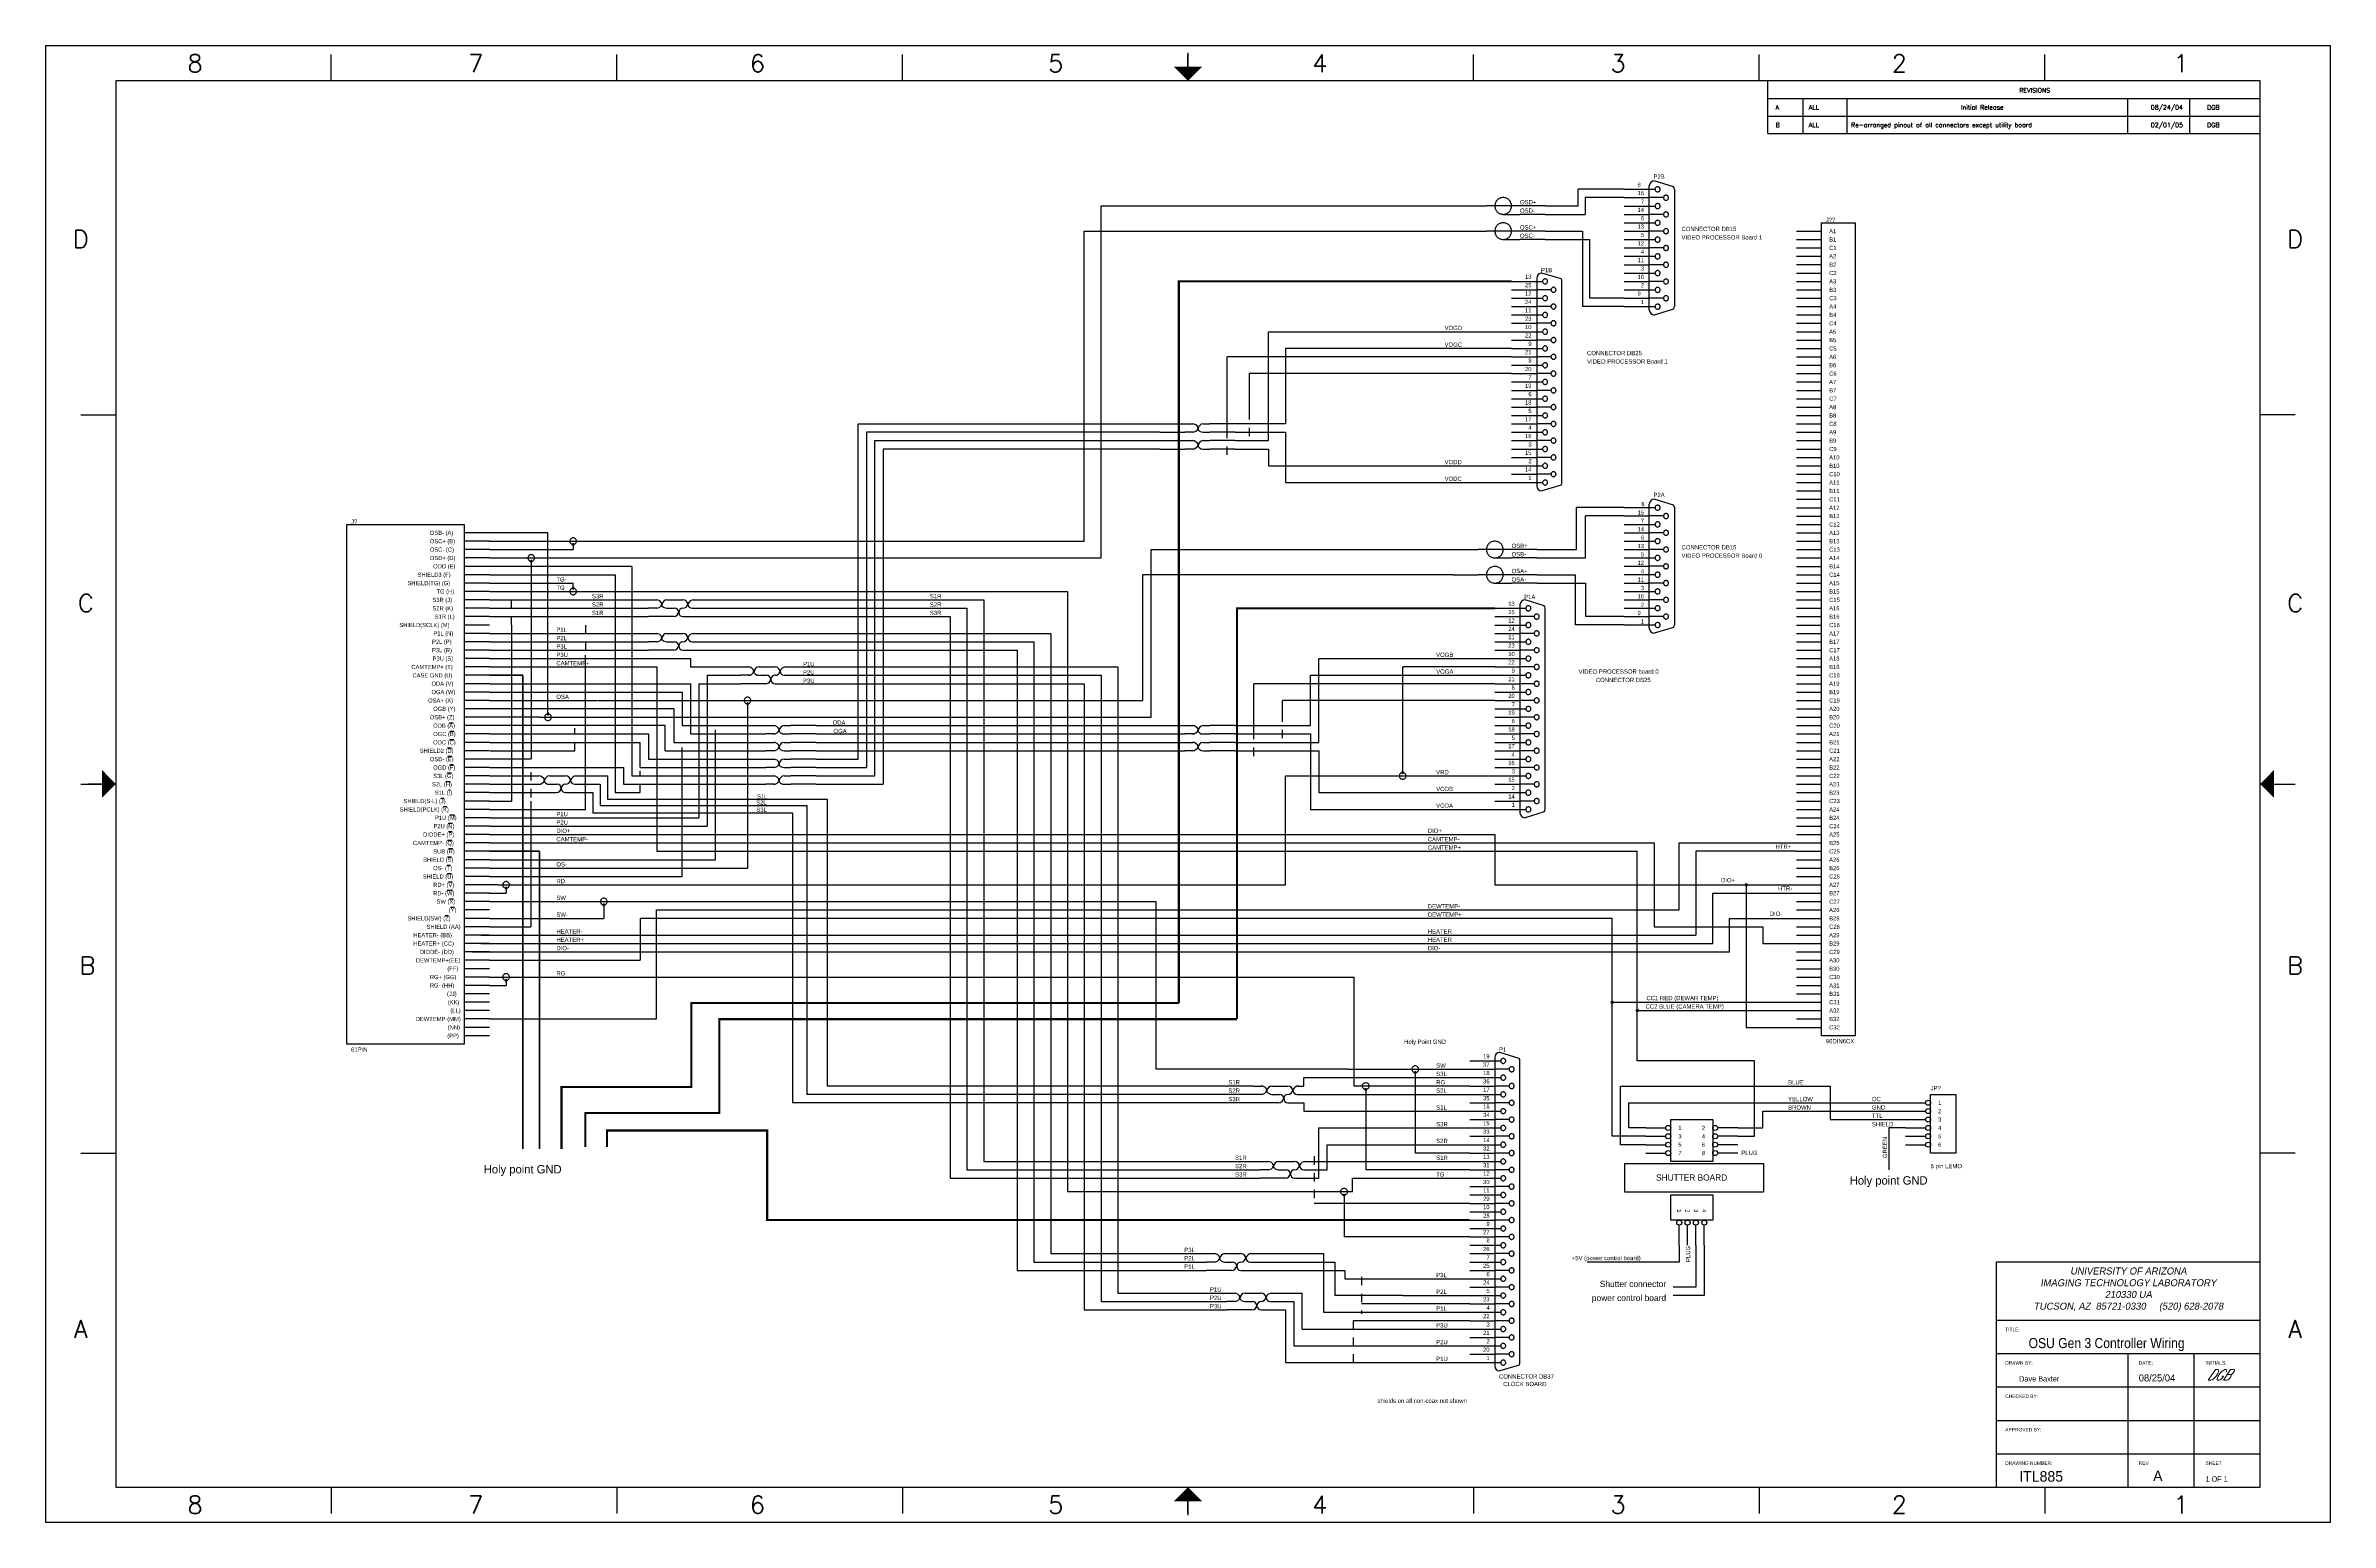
# Model space of a CAD drawing. Extents: x -3.1 to 39.9, y -12.3 to 16.6.
# Drawn here: x -3.09 to 24.17, y -1.01 to 16.61 of the extents above; entities that cross this region are included whole.
import ezdxf
from ezdxf.enums import TextEntityAlignment as Align

# ---------------------------------------------------------------- set-up
doc = ezdxf.new("R2010")
doc.units = 0
doc.header["$LTSCALE"] = 0.35
doc.header["$MEASUREMENT"] = 0
doc.linetypes.add('HIDDEN', pattern=[0.375, 0.25, -0.125])
for name, color, linetype in [('COMMENTS', 7, 'Continuous'), ('PARTS', 7, 'Continuous'), ('PARTTEXT', 7, 'Continuous'), ('SHEET', 5, 'Continuous'), ('WIRE', 7, 'Continuous'), ('WIRETEXT', 7, 'Continuous')]:
    doc.layers.add(name, color=color, linetype=linetype)
doc.styles.add('dboSignature', font='scriptc.shx', dxfattribs={"width": 0.8, "oblique": 25})
doc.styles.add('Roman', font='romans')
doc.styles.add('TECHNIC', font='te______.pfb', dxfattribs={"oblique": 10, "height": 0.18})

msp = doc.modelspace()

# ---------------------------------------------------------------- linework, layer by layer
for p, q in [((15.193, 14.7), (15.193, 14.899)), ((15.743, 14.899), (15.193, 14.899)), ((15.743, 14.799), (15.278, 14.799)), ((15.278, 14.799), (15.278, 14.6)), ((16.043, 13.459), (16.043, 14.939)), ((16.343, 14.905), (16.343, 13.499)), ((14.8, 14.7), (15.193, 14.7)), ((14.8, 14.6), (15.278, 14.6)), ((14.8, 14.4), (15.247, 14.4)), ((14.8, 14.3), (15.333, 14.3)), ((15.247, 14.4), (15.247, 13.499)), ((15.333, 13.599), (15.333, 14.3)), ((15.743, 13.499), (15.247, 13.499)), ((15.743, 13.599), (15.333, 13.599)), ((11.006, 11.964), (11.006, 12.9)), ((14.4, 12.9), (11.006, 12.9)), ((11.271, 12.188), (11.271, 12.7)), ((14.4, 12.7), (11.271, 12.7)), ((15.174, 10.6), (15.174, 11.101)), ((15.743, 11.101), (15.174, 11.101)), ((15.281, 10.5), (15.281, 11.001)), ((15.743, 11.001), (15.281, 11.001)), ((16.043, 9.661), (16.043, 11.141)), ((16.343, 11.107), (16.343, 9.701)), ((10.1, 8.6), (10.1, 10.6)), ((14.7, 10.6), (15.174, 10.6)), ((14.7, 10.5), (15.281, 10.5)), ((10, 8.8), (10, 10.3)), ((14.7, 10.3), (15.158, 10.3)), ((14.7, 10.2), (15.281, 10.2)), ((15.158, 10.3), (15.158, 9.701)), ((15.281, 10.2), (15.281, 9.801)), ((15.743, 9.701), (15.158, 9.701)), ((15.743, 9.801), (15.281, 9.801)), ((11.323, 8.341), (11.323, 9)), ((14.2, 9), (11.323, 9)), ((14.2, 9.2), (13.1, 9.2)), ((13.1, 8), (13.1, 9.2)), ((11.665, 8.546), (11.665, 8.8)), ((14.2, 8.8), (11.665, 8.8)), ((15.747, 3.275), (17.407, 3.275)), ((15.747, 3.275), (15.747, 2.939)), ((17.407, 3.275), (17.407, 2.939)), ((13.9, 3.2), (12.659, 3.2)), ((15.747, 2.939), (17.407, 2.939)), ((13.9, 2.4), (12.4, 2.4)), ((13.9, 1.4), (12.511, 1.4))]:
    msp.add_line(p, q)
at = {"linetype": 'HIDDEN'}
for p, q in [((11.271, 11.954), (11.271, 12.188)), ((11.006, 11.73), (11.006, 11.964)), ((11.665, 8.35), (11.665, 8.546)), ((11.323, 8.137), (11.323, 8.341)), ((12.042, 3.361), (12.042, 2.8)), ((12.607, 1.922), (12.607, 1.482)), ((12.51, 1.4), (12.51, 0.853))]:
    msp.add_line(p, q, dxfattribs=at)
at = {"lineweight": -3}
for p, q in [((2.465, 9.7), (2.465, 7.6)), ((2.2, 7.9), (2.789, 7.9)), ((2.2, 7.8), (2.789, 7.8)), ((2.2, 7.7), (2.999, 7.7)), ((3.299, 7.9), (3.611, 7.9)), ((3.299, 7.8), (3.524, 7.8)), ((3.299, 7.7), (3.437, 7.7)), ((3.437, 7.7), (3.437, 7.461)), ((3.524, 7.8), (3.524, 7.547)), ((3.611, 7.9), (3.611, 7.621)), ((2.2, 7.6), (2.465, 7.6)), ((2.696, 7.6), (2.696, 6.1)), ((3.437, 7.461), (5.818, 7.461)), ((3.524, 7.547), (5.717, 7.547)), ((3.611, 7.621), (5.717, 7.621)), ((5.717, 7.621), (6.231, 7.621)), ((5.717, 7.547), (5.988, 7.547)), ((5.818, 7.461), (5.818, 4)), ((5.988, 7.547), (5.988, 4.1)), ((6.231, 7.621), (6.231, 4.2)), ((2.2, 6.1), (2.696, 6.1)), ((4, 6.2), (4, 5.7)), ((2.2, 5.7), (4, 5.7)), ((5.7, 5.5), (12.522, 5.5)), ((2.2, 5), (4.193, 5)), ((12.446, 4.4), (10.153, 4.4)), ((11.32, 4.1), (5.988, 4.1)), ((11.32, 4.2), (6.231, 4.2)), ((11.92, 4.2), (11.92, 4.3)), ((12.659, 4.16), (12.659, 3.2)), ((13.25, 4.3), (13.25, 3.4)), ((11.32, 4), (5.818, 4)), ((11.92, 4), (11.92, 3.9)), ((13.9, 3.4), (13.25, 3.4)), ((13.9, 2.8), (12.042, 2.8)), ((12.4, 2.84), (12.4, 2.4)), ((13.1, 1.7), (12.289, 1.7)), ((13.9, 1.6), (12.607, 1.6))]:
    msp.add_line(p, q, dxfattribs=at)
at = {"lineweight": -3, "const_width": 0.025}
for points in [[(11.5, 13.8), (10.429, 13.8), (10.429, 5.189)], [(12.1, 9.9), (11.122, 9.9), (11.122, 4.998)], [(10.429, 5.189), (4.611, 5.189), (4.611, 4.188), (3.061, 4.188), (3.061, 3.45)], [(11.122, 4.998), (4.945, 4.998), (4.945, 3.879), (3.347, 3.879), (3.347, 3.474)], [(13.9, 2.6), (8.086, 2.6), (5.516, 2.6), (5.516, 3.669), (3.604, 3.669), (3.604, 3.471)]]:
    msp.add_lwpolyline(points, dxfattribs=at)
at = {"layer": 'COMMENTS', "linetype": 'HIDDEN'}
for points in [[(2.465, 9.7), (2.465, 10.04)], [(3.347, 9.7), (3.347, 9.4)], [(3.22, 8.2), (3.22, 8.47)], [(4.9, 8.35), (4.9, 8.54)], [(4.5, 8.14), (4.5, 8.34)], [(2.696, 7.944), (2.696, 7.6)], [(4, 7.7), (4, 7.96)]]:
    msp.add_lwpolyline(points, dxfattribs=at)
at = {"layer": 'PARTS'}
for p, q in [((15.743, 14.899), (16.043, 14.899)), ((15.743, 14.799), (16.043, 14.799)), ((13.8, 14.7), (14.1, 14.7)), ((14.8, 14.7), (14.5, 14.7)), ((14.8, 14.6), (14.5, 14.6)), ((15.743, 14.699), (16.043, 14.699)), ((15.743, 14.599), (16.043, 14.599)), ((15.743, 14.499), (16.043, 14.499)), ((13.8, 14.4), (14.1, 14.4)), ((14.8, 14.4), (14.5, 14.4)), ((14.8, 14.3), (14.5, 14.3)), ((15.743, 14.399), (16.043, 14.399)), ((15.743, 14.299), (16.043, 14.299)), ((15.743, 14.199), (16.043, 14.199)), ((17.8, 14.4), (18.1, 14.4)), ((17.8, 14.3), (18.1, 14.3)), ((17.8, 14.2), (18.1, 14.2)), ((15.743, 14.099), (16.043, 14.099)), ((15.743, 13.999), (16.043, 13.999)), ((17.8, 14.1), (18.1, 14.1)), ((17.8, 14), (18.1, 14)), ((14.4, 13.8), (14.7, 13.8)), ((14.4, 13.7), (14.7, 13.7)), ((15.743, 13.899), (16.043, 13.899)), ((15.743, 13.799), (16.043, 13.799)), ((15.743, 13.699), (16.043, 13.699)), ((17.8, 13.9), (18.1, 13.9)), ((17.8, 13.8), (18.1, 13.8)), ((17.8, 13.7), (18.1, 13.7)), ((14.4, 13.6), (14.7, 13.6)), ((14.4, 13.5), (14.7, 13.5)), ((14.4, 13.4), (14.7, 13.4)), ((15.743, 13.599), (16.043, 13.599)), ((15.743, 13.499), (16.043, 13.499)), ((17.8, 13.6), (18.1, 13.6)), ((17.8, 13.5), (18.1, 13.5)), ((17.8, 13.4), (18.1, 13.4)), ((14.4, 13.3), (14.7, 13.3)), ((14.4, 13.2), (14.7, 13.2)), ((14.4, 13.1), (14.7, 13.1)), ((17.8, 13.3), (18.1, 13.3)), ((17.8, 13.2), (18.1, 13.2)), ((17.8, 13.1), (18.1, 13.1)), ((14.4, 13), (14.7, 13)), ((14.4, 12.9), (14.7, 12.9)), ((17.8, 13), (18.1, 13)), ((17.8, 12.9), (18.1, 12.9)), ((14.4, 12.7), (14.7, 12.7)), ((17.8, 12.8), (18.1, 12.8)), ((17.8, 12.7), (18.1, 12.7)), ((17.8, 12.6), (18.1, 12.6)), ((14.4, 12.5), (14.7, 12.5)), ((14.4, 12.4), (14.7, 12.4)), ((14.4, 12.3), (14.7, 12.3)), ((17.8, 12.5), (18.1, 12.5)), ((17.8, 12.4), (18.1, 12.4)), ((17.8, 12.3), (18.1, 12.3)), ((10.2, 12.1), (10.5, 12.1)), ((10.2, 12), (10.5, 12)), ((11.1, 12.1), (10.8, 12.1)), ((11.1, 12), (10.8, 12)), ((14.4, 12.2), (14.7, 12.2)), ((14.4, 12.1), (14.7, 12.1)), ((14.4, 12), (14.7, 12)), ((17.8, 12.2), (18.1, 12.2)), ((17.8, 12.1), (18.1, 12.1)), ((17.8, 12), (18.1, 12)), ((10.2, 11.9), (10.5, 11.9)), ((10.2, 11.8), (10.5, 11.8)), ((11.1, 11.9), (10.8, 11.9)), ((11.1, 11.8), (10.8, 11.8)), ((14.4, 11.9), (14.7, 11.9)), ((14.4, 11.8), (14.7, 11.8)), ((17.8, 11.9), (18.1, 11.9)), ((17.8, 11.8), (18.1, 11.8)), ((14.4, 11.7), (14.7, 11.7)), ((14.4, 11.6), (14.7, 11.6)), ((14.4, 11.5), (14.7, 11.5)), ((17.8, 11.7), (18.1, 11.7)), ((17.8, 11.6), (18.1, 11.6)), ((17.8, 11.5), (18.1, 11.5)), ((14.4, 11.4), (14.7, 11.4)), ((17.8, 11.4), (18.1, 11.4)), ((17.8, 11.3), (18.1, 11.3)), ((17.8, 11.2), (18.1, 11.2)), ((15.743, 11.101), (16.043, 11.101)), ((15.743, 11.001), (16.043, 11.001)), ((17.8, 11.1), (18.1, 11.1)), ((17.8, 11), (18.1, 11)), ((2.2, 10.8), (1.9, 10.8)), ((2.2, 10.7), (1.9, 10.7)), ((15.743, 10.901), (16.043, 10.901)), ((15.743, 10.801), (16.043, 10.801)), ((15.743, 10.701), (16.043, 10.701)), ((17.8, 10.9), (18.1, 10.9)), ((17.8, 10.8), (18.1, 10.8)), ((17.8, 10.7), (18.1, 10.7)), ((2.2, 10.6), (1.9, 10.6)), ((2.2, 10.5), (1.9, 10.5)), ((2.2, 10.4), (1.9, 10.4)), ((13.7, 10.6), (14, 10.6)), ((14.7, 10.6), (14.4, 10.6)), ((14.7, 10.5), (14.4, 10.5)), ((15.743, 10.601), (16.043, 10.601)), ((15.743, 10.501), (16.043, 10.501)), ((15.743, 10.401), (16.043, 10.401)), ((17.8, 10.6), (18.1, 10.6)), ((17.8, 10.5), (18.1, 10.5)), ((17.8, 10.4), (18.1, 10.4)), ((2.2, 10.3), (1.9, 10.3)), ((2.2, 10.2), (1.9, 10.2)), ((2.2, 10.1), (1.9, 10.1)), ((13.7, 10.3), (14, 10.3)), ((14.7, 10.3), (14.4, 10.3)), ((14.7, 10.2), (14.4, 10.2)), ((15.743, 10.301), (16.043, 10.301)), ((15.743, 10.201), (16.043, 10.201)), ((15.743, 10.101), (16.043, 10.101)), ((17.8, 10.3), (18.1, 10.3)), ((17.8, 10.2), (18.1, 10.2)), ((17.8, 10.1), (18.1, 10.1)), ((2.2, 10), (1.9, 10)), ((2.2, 9.9), (1.9, 9.9)), ((14.2, 9.9), (14.5, 9.9)), ((15.743, 10.001), (16.043, 10.001)), ((15.743, 9.901), (16.043, 9.901)), ((17.8, 10), (18.1, 10)), ((17.8, 9.9), (18.1, 9.9)), ((2.2, 9.8), (1.9, 9.8)), ((2.2, 9.7), (1.9, 9.7)), ((2.2, 9.6), (1.9, 9.6)), ((14.2, 9.8), (14.5, 9.8)), ((14.2, 9.7), (14.5, 9.7)), ((14.2, 9.6), (14.5, 9.6)), ((15.743, 9.801), (16.043, 9.801)), ((15.743, 9.701), (16.043, 9.701)), ((17.8, 9.8), (18.1, 9.8)), ((17.8, 9.7), (18.1, 9.7)), ((17.8, 9.6), (18.1, 9.6)), ((2.2, 9.5), (1.9, 9.5)), ((2.2, 9.4), (1.9, 9.4)), ((2.2, 9.3), (1.9, 9.3)), ((14.2, 9.5), (14.5, 9.5)), ((14.2, 9.4), (14.5, 9.4)), ((14.2, 9.3), (14.5, 9.3)), ((17.8, 9.5), (18.1, 9.5)), ((17.8, 9.4), (18.1, 9.4)), ((17.8, 9.3), (18.1, 9.3)), ((2.2, 9.2), (1.9, 9.2)), ((2.2, 9.1), (1.9, 9.1)), ((2.2, 9), (1.9, 9)), ((14.2, 9.2), (14.5, 9.2)), ((14.2, 9.1), (14.5, 9.1)), ((14.2, 9), (14.5, 9)), ((17.8, 9.2), (18.1, 9.2)), ((17.8, 9.1), (18.1, 9.1)), ((17.8, 9), (18.1, 9)), ((2.2, 8.9), (1.9, 8.9)), ((2.2, 8.8), (1.9, 8.8)), ((14.2, 8.9), (14.5, 8.9)), ((14.2, 8.8), (14.5, 8.8)), ((17.8, 8.9), (18.1, 8.9)), ((17.8, 8.8), (18.1, 8.8)), ((2.2, 8.7), (1.9, 8.7)), ((2.2, 8.6), (1.9, 8.6)), ((2.2, 8.5), (1.9, 8.5)), ((5.2, 8.5), (5.5, 8.5)), ((6.1, 8.5), (5.8, 8.5)), ((10.2, 8.5), (10.5, 8.5)), ((11.1, 8.5), (10.8, 8.5)), ((14.2, 8.7), (14.5, 8.7)), ((14.2, 8.6), (14.5, 8.6)), ((14.2, 8.5), (14.5, 8.5)), ((17.8, 8.7), (18.1, 8.7)), ((17.8, 8.6), (18.1, 8.6)), ((17.8, 8.5), (18.1, 8.5)), ((2.2, 8.4), (1.9, 8.4)), ((2.2, 8.3), (1.9, 8.3)), ((2.2, 8.2), (1.9, 8.2)), ((5.2, 8.4), (5.5, 8.4)), ((5.2, 8.3), (5.5, 8.3)), ((5.2, 8.2), (5.5, 8.2)), ((6.1, 8.4), (5.8, 8.4)), ((6.1, 8.3), (5.8, 8.3)), ((6.1, 8.2), (5.8, 8.2)), ((10.2, 8.4), (10.5, 8.4)), ((10.2, 8.3), (10.5, 8.3)), ((10.2, 8.2), (10.5, 8.2)), ((11.1, 8.4), (10.8, 8.4)), ((11.1, 8.3), (10.8, 8.3)), ((11.1, 8.2), (10.8, 8.2)), ((14.2, 8.4), (14.5, 8.4)), ((14.2, 8.3), (14.5, 8.3)), ((14.2, 8.2), (14.5, 8.2)), ((17.8, 8.4), (18.1, 8.4)), ((17.8, 8.3), (18.1, 8.3)), ((17.8, 8.2), (18.1, 8.2)), ((2.2, 8.1), (1.9, 8.1)), ((2.2, 8), (1.9, 8)), ((5.2, 8.1), (5.5, 8.1)), ((5.2, 8), (5.5, 8)), ((6.1, 8.1), (5.8, 8.1)), ((6.1, 8), (5.8, 8)), ((14.2, 8.1), (14.5, 8.1)), ((14.2, 8), (14.5, 8)), ((17.8, 8.1), (18.1, 8.1)), ((17.8, 8), (18.1, 8)), ((2.2, 7.9), (1.9, 7.9)), ((2.2, 7.8), (1.9, 7.8)), ((2.2, 7.7), (1.9, 7.7)), ((5.2, 7.9), (5.5, 7.9)), ((5.2, 7.8), (5.5, 7.8)), ((6.1, 7.9), (5.8, 7.9)), ((6.1, 7.8), (5.8, 7.8)), ((14.2, 7.9), (14.5, 7.9)), ((14.2, 7.8), (14.5, 7.8)), ((14.2, 7.7), (14.5, 7.7)), ((17.8, 7.9), (18.1, 7.9)), ((17.8, 7.8), (18.1, 7.8)), ((17.8, 7.7), (18.1, 7.7)), ((2.2, 7.6), (1.9, 7.6)), ((2.2, 7.5), (1.9, 7.5)), ((2.2, 7.4), (1.9, 7.4)), ((14.2, 7.6), (14.5, 7.6)), ((14.2, 7.5), (14.5, 7.5)), ((17.8, 7.6), (18.1, 7.6)), ((17.8, 7.5), (18.1, 7.5)), ((17.8, 7.4), (18.1, 7.4)), ((2.2, 7.3), (1.9, 7.3)), ((2.2, 7.2), (1.9, 7.2)), ((2.2, 7.1), (1.9, 7.1)), ((17.8, 7.3), (18.1, 7.3)), ((17.8, 7.2), (18.1, 7.2)), ((17.8, 7.1), (18.1, 7.1)), ((2.2, 7), (1.9, 7)), ((2.2, 6.9), (1.9, 6.9)), ((17.8, 7), (18.1, 7)), ((17.8, 6.9), (18.1, 6.9)), ((2.2, 6.8), (1.9, 6.8)), ((2.2, 6.7), (1.9, 6.7)), ((2.2, 6.6), (1.9, 6.6)), ((17.8, 6.8), (18.1, 6.8)), ((17.8, 6.7), (18.1, 6.7)), ((17.8, 6.6), (18.1, 6.6)), ((2.2, 6.5), (1.9, 6.5)), ((2.2, 6.4), (1.9, 6.4)), ((2.2, 6.3), (1.9, 6.3)), ((17.8, 6.5), (18.1, 6.5)), ((17.8, 6.4), (18.1, 6.4)), ((17.8, 6.3), (18.1, 6.3)), ((2.2, 6.2), (1.9, 6.2)), ((2.2, 6.1), (1.9, 6.1)), ((2.2, 6), (1.9, 6)), ((17.8, 6.2), (18.1, 6.2)), ((17.8, 6.1), (18.1, 6.1)), ((17.8, 6), (18.1, 6)), ((2.2, 5.9), (1.9, 5.9)), ((2.2, 5.8), (1.9, 5.8)), ((17.8, 5.9), (18.1, 5.9)), ((17.8, 5.8), (18.1, 5.8)), ((2.2, 5.7), (1.9, 5.7)), ((2.2, 5.6), (1.9, 5.6)), ((2.2, 5.5), (1.9, 5.5)), ((17.8, 5.7), (18.1, 5.7)), ((17.8, 5.6), (18.1, 5.6)), ((17.8, 5.5), (18.1, 5.5)), ((2.2, 5.4), (1.9, 5.4)), ((2.2, 5.3), (1.9, 5.3)), ((2.2, 5.2), (1.9, 5.2)), ((17.8, 5.4), (18.1, 5.4)), ((17.8, 5.3), (18.1, 5.3)), ((17.8, 5.2), (18.1, 5.2)), ((2.2, 5.1), (1.9, 5.1)), ((2.2, 5), (1.9, 5)), ((17.8, 5.1), (18.1, 5.1)), ((17.8, 5), (18.1, 5)), ((2.2, 4.9), (1.9, 4.9)), ((2.2, 4.8), (1.9, 4.8)), ((17.8, 4.9), (18.1, 4.9)), ((13.9, 4.5), (14.2, 4.5)), ((13.9, 4.4), (14.2, 4.4)), ((13.9, 4.3), (14.2, 4.3)), ((13.9, 4.2), (14.2, 4.2)), ((13.9, 4.1), (14.2, 4.1)), ((13.9, 4), (14.2, 4)), ((13.9, 3.9), (14.2, 3.9)), ((19.1, 4), (19.34, 4)), ((19.1, 3.9), (19.34, 3.9)), ((13.9, 3.8), (14.2, 3.8)), ((13.9, 3.7), (14.2, 3.7)), ((13.9, 3.6), (14.2, 3.6)), ((16, 3.7), (16.24, 3.7)), ((16, 3.6), (16.24, 3.6)), ((17.1, 3.7), (16.86, 3.7)), ((17.1, 3.6), (16.86, 3.6)), ((19.1, 3.8), (19.34, 3.8)), ((19.1, 3.7), (19.34, 3.7)), ((19.1, 3.6), (19.34, 3.6)), ((13.9, 3.5), (14.2, 3.5)), ((13.9, 3.4), (14.2, 3.4)), ((13.9, 3.3), (14.2, 3.3)), ((16, 3.5), (16.24, 3.5)), ((16, 3.4), (16.24, 3.4)), ((17.1, 3.5), (16.86, 3.5)), ((17.1, 3.4), (16.86, 3.4)), ((19.1, 3.5), (19.34, 3.5)), ((13.9, 3.2), (14.2, 3.2)), ((13.9, 3.1), (14.2, 3.1)), ((13.9, 3), (14.2, 3)), ((13.9, 2.9), (14.2, 2.9)), ((13.9, 2.8), (14.2, 2.8)), ((13.9, 2.7), (14.2, 2.7)), ((13.9, 2.6), (14.2, 2.6)), ((13.9, 2.5), (14.2, 2.5)), ((16.4, 2.3), (16.4, 2.54)), ((16.5, 2.3), (16.5, 2.54)), ((16.6, 2.3), (16.6, 2.54)), ((16.7, 2.3), (16.7, 2.54)), ((13.9, 2.4), (14.2, 2.4)), ((13.9, 2.3), (14.2, 2.3)), ((13.9, 2.2), (14.2, 2.2)), ((13.9, 2.1), (14.2, 2.1)), ((13.9, 2), (14.2, 2)), ((13.9, 1.9), (14.2, 1.9)), ((13.9, 1.8), (14.2, 1.8)), ((13.9, 1.7), (14.2, 1.7)), ((13.9, 1.6), (14.2, 1.6)), ((13.9, 1.5), (14.2, 1.5)), ((13.9, 1.4), (14.2, 1.4)), ((13.9, 1.3), (14.2, 1.3)), ((13.9, 1.2), (14.2, 1.2)), ((13.9, 1.1), (14.2, 1.1)), ((13.9, 1), (14.2, 1)), ((13.9, 0.9), (14.2, 0.9))]:
    msp.add_line(p, q, dxfattribs=at)
for points in [[(16.103, 14.999, 0.4142), (16.043, 14.939)], [(16.343, 14.899, 0.1989), (16.333, 14.929)], [(14.76, 13.9, 0.4142), (14.7, 13.84)], [(15, 13.8, 0.1989), (14.99, 13.83)], [(16.043, 13.459, 0.4142), (16.103, 13.399)], [(16.333, 13.469, 0.1989), (16.343, 13.499)], [(10.66, 12.05, 0.3349), (10.59, 12.1)], [(10.59, 12, 0.3349), (10.66, 12.05)], [(10.65, 12.05, 0.3349), (10.72, 12)], [(10.72, 12.1, 0.4142), (10.66, 12.04)], [(10.66, 11.85, 0.3349), (10.59, 11.9)], [(10.59, 11.8, 0.3349), (10.66, 11.85)], [(10.65, 11.85, 0.3349), (10.72, 11.8)], [(10.72, 11.9, 0.4142), (10.66, 11.84)], [(14.7, 11.36, 0.4142), (14.76, 11.3)], [(14.99, 11.37, 0.1989), (15, 11.4)], [(16.103, 11.201, 0.4142), (16.043, 11.141)], [(16.343, 11.101, 0.1989), (16.333, 11.131)], [(4.26, 9.95, 0.3349), (4.19, 10)], [(4.19, 9.9, 0.3349), (4.26, 9.95)], [(4.25, 9.95, 0.3349), (4.32, 9.9)], [(4.32, 10, 0.4142), (4.26, 9.94)], [(4.4, 9.8, 0.4142), (4.46, 9.86)], [(4.46, 9.85, 0.4142), (4.41, 9.9)], [(4.51, 9.9, 0.4142), (4.46, 9.85)], [(4.46, 9.85, 0.4142), (4.51, 9.8)], [(4.57, 9.94, 0.4142), (4.51, 10)], [(4.51, 9.9, 0.3666), (4.57, 9.95)], [(4.64, 10, 0.3349), (4.57, 9.95)], [(4.57, 9.95, 0.4142), (4.62, 9.9)], [(14.56, 10, 0.4142), (14.5, 9.94)], [(14.8, 9.9, 0.1989), (14.79, 9.93)], [(4.26, 9.55, 0.3349), (4.19, 9.6)], [(4.19, 9.5, 0.3349), (4.26, 9.55)], [(4.25, 9.55, 0.3349), (4.32, 9.5)], [(4.32, 9.6, 0.4142), (4.26, 9.54)], [(4.57, 9.54, 0.4142), (4.51, 9.6)], [(4.51, 9.5, 0.3666), (4.57, 9.55)], [(4.64, 9.6, 0.3349), (4.57, 9.55)], [(4.57, 9.55, 0.4142), (4.62, 9.5)], [(16.043, 9.661, 0.4142), (16.103, 9.601)], [(16.333, 9.671, 0.1989), (16.343, 9.701)], [(4.4, 9.4, 0.4142), (4.46, 9.46)], [(4.46, 9.45, 0.4142), (4.41, 9.5)], [(4.51, 9.5, 0.4142), (4.46, 9.45)], [(4.46, 9.45, 0.4142), (4.51, 9.4)], [(5.36, 9.15, 0.3349), (5.29, 9.2)], [(5.29, 9.1, 0.3349), (5.36, 9.15)], [(5.35, 9.15, 0.3349), (5.42, 9.1)], [(5.42, 9.2, 0.4142), (5.36, 9.14)], [(5.5, 9, 0.4142), (5.56, 9.06)], [(5.56, 9.05, 0.4142), (5.51, 9.1)], [(5.61, 9.1, 0.4142), (5.56, 9.05)], [(5.56, 9.05, 0.4142), (5.61, 9)], [(5.67, 9.14, 0.4142), (5.61, 9.2)], [(5.61, 9.1, 0.3666), (5.67, 9.15)], [(5.74, 9.2, 0.3349), (5.67, 9.15)], [(5.67, 9.15, 0.4142), (5.72, 9.1)], [(5.66, 8.45, 0.3349), (5.59, 8.5)], [(5.72, 8.5, 0.4142), (5.66, 8.44)], [(10.66, 8.45, 0.3349), (10.59, 8.5)], [(10.72, 8.5, 0.4142), (10.66, 8.44)], [(5.59, 8.4, 0.3349), (5.66, 8.45)], [(5.66, 8.25, 0.3349), (5.59, 8.3)], [(5.59, 8.2, 0.3349), (5.66, 8.25)], [(5.65, 8.45, 0.3349), (5.72, 8.4)], [(5.65, 8.25, 0.3349), (5.72, 8.2)], [(5.72, 8.3, 0.4142), (5.66, 8.24)], [(10.59, 8.4, 0.3349), (10.66, 8.45)], [(10.66, 8.25, 0.3349), (10.59, 8.3)], [(10.59, 8.2, 0.3349), (10.66, 8.25)], [(10.65, 8.45, 0.3349), (10.72, 8.4)], [(10.65, 8.25, 0.3349), (10.72, 8.2)], [(10.72, 8.3, 0.4142), (10.66, 8.24)], [(5.66, 8.05, 0.3349), (5.59, 8.1)], [(5.59, 8, 0.3349), (5.66, 8.05)], [(5.65, 8.05, 0.3349), (5.72, 8)], [(5.72, 8.1, 0.4142), (5.66, 8.04)], [(2.859, 7.85, 0.3349), (2.789, 7.9)], [(2.789, 7.8, 0.3349), (2.859, 7.85)], [(2.849, 7.85, 0.3349), (2.919, 7.8)], [(2.919, 7.9, 0.4142), (2.859, 7.84)], [(2.999, 7.7, 0.4142), (3.059, 7.76)], [(3.059, 7.75, 0.4142), (3.009, 7.8)], [(3.109, 7.8, 0.4142), (3.059, 7.75)], [(3.059, 7.75, 0.4142), (3.109, 7.7)], [(3.169, 7.84, 0.4142), (3.109, 7.9)], [(3.109, 7.8, 0.3666), (3.169, 7.85)], [(3.239, 7.9, 0.3349), (3.169, 7.85)], [(3.169, 7.85, 0.4142), (3.219, 7.8)], [(5.66, 7.85, 0.3349), (5.59, 7.9)], [(5.59, 7.8, 0.3349), (5.66, 7.85)], [(5.65, 7.85, 0.3349), (5.72, 7.8)], [(5.72, 7.9, 0.4142), (5.66, 7.84)], [(14.5, 7.46, 0.4142), (14.56, 7.4)], [(14.79, 7.47, 0.1989), (14.8, 7.5)], [(14.26, 4.6, 0.4142), (14.2, 4.54)], [(14.5, 4.5, 0.1989), (14.49, 4.53)], [(11.48, 4.15, 0.3349), (11.41, 4.2)], [(11.41, 4.1, 0.3349), (11.48, 4.15)], [(11.47, 4.15, 0.3349), (11.54, 4.1)], [(11.54, 4.2, 0.4142), (11.48, 4.14)], [(11.68, 4.05, 0.4142), (11.63, 4.1)], [(11.73, 4.1, 0.4142), (11.68, 4.05)], [(11.79, 4.14, 0.4142), (11.73, 4.2)], [(11.73, 4.1, 0.3666), (11.79, 4.15)], [(11.86, 4.2, 0.3349), (11.79, 4.15)], [(11.79, 4.15, 0.4142), (11.84, 4.1)], [(11.62, 4, 0.4142), (11.68, 4.06)], [(11.68, 4.05, 0.4142), (11.73, 4)], [(11.56, 3.25, 0.3349), (11.49, 3.3)], [(11.62, 3.3, 0.4142), (11.56, 3.24)], [(11.87, 3.24, 0.4142), (11.81, 3.3)], [(11.94, 3.3, 0.3349), (11.87, 3.25)], [(11.49, 3.2, 0.3349), (11.56, 3.25)], [(11.55, 3.25, 0.3349), (11.62, 3.2)], [(11.7, 3.1, 0.4142), (11.76, 3.16)], [(11.76, 3.15, 0.4142), (11.71, 3.2)], [(11.81, 3.2, 0.4142), (11.76, 3.15)], [(11.76, 3.15, 0.4142), (11.81, 3.1)], [(11.81, 3.2, 0.3666), (11.87, 3.25)], [(11.87, 3.25, 0.4142), (11.92, 3.2)], [(10.919, 2.15, 0.3349), (10.849, 2.2)], [(10.979, 2.2, 0.4142), (10.919, 2.14)], [(11.229, 2.14, 0.4142), (11.169, 2.2)], [(11.299, 2.2, 0.3349), (11.229, 2.15)], [(10.849, 2.1, 0.3349), (10.919, 2.15)], [(10.909, 2.15, 0.3349), (10.979, 2.1)], [(11.059, 2, 0.4142), (11.119, 2.06)], [(11.119, 2.05, 0.4142), (11.069, 2.1)], [(11.169, 2.1, 0.4142), (11.119, 2.05)], [(11.119, 2.05, 0.4142), (11.169, 2)], [(11.169, 2.1, 0.3666), (11.229, 2.15)], [(11.229, 2.15, 0.4142), (11.279, 2.1)], [(11.16, 1.679, 0.3349), (11.09, 1.729)], [(11.09, 1.629, 0.3349), (11.16, 1.679)], [(11.15, 1.679, 0.3349), (11.22, 1.629)], [(11.22, 1.729, 0.4142), (11.16, 1.669)], [(11.47, 1.669, 0.4142), (11.41, 1.729)], [(11.41, 1.629, 0.3666), (11.47, 1.679)], [(11.54, 1.729, 0.3349), (11.47, 1.679)], [(11.47, 1.679, 0.4142), (11.52, 1.629)], [(11.3, 1.529, 0.4142), (11.36, 1.589)], [(11.36, 1.579, 0.4142), (11.31, 1.629)], [(11.41, 1.629, 0.4142), (11.36, 1.579)], [(11.36, 1.579, 0.4142), (11.41, 1.529)], [(14.2, 0.86, 0.4142), (14.26, 0.8)], [(14.49, 0.87, 0.1989), (14.5, 0.9)]]:
    msp.add_lwpolyline(points, format="xyb", dxfattribs=at)
for points in [[(16.333, 14.929), (16.103, 14.999)], [(16.043, 14.899), (16.113, 14.899)], [(16.213, 14.799), (16.043, 14.799)], [(14.5, 14.7), (14.1, 14.7)], [(14.3, 14.6), (14.5, 14.6)], [(16.043, 14.699), (16.113, 14.699)], [(16.213, 14.599), (16.043, 14.599)], [(16.043, 14.499), (16.113, 14.499)], [(14.5, 14.4), (14.1, 14.4)], [(14.3, 14.3), (14.5, 14.3)], [(16.213, 14.399), (16.043, 14.399)], [(16.043, 14.299), (16.113, 14.299)], [(16.213, 14.199), (16.043, 14.199)], [(16.043, 14.099), (16.113, 14.099)], [(16.213, 13.999), (16.043, 13.999)], [(14.7, 13.84), (14.7, 11.36)], [(14.7, 13.8), (14.77, 13.8)], [(14.87, 13.7), (14.7, 13.7)], [(14.99, 13.83), (14.76, 13.9)], [(15, 11.4), (15, 13.8)], [(16.043, 13.899), (16.113, 13.899)], [(16.213, 13.799), (16.043, 13.799)], [(16.043, 13.699), (16.113, 13.699)], [(14.7, 13.6), (14.77, 13.6)], [(14.87, 13.5), (14.7, 13.5)], [(14.7, 13.4), (14.77, 13.4)], [(16.213, 13.599), (16.043, 13.599)], [(16.043, 13.499), (16.113, 13.499)], [(16.333, 13.469), (16.103, 13.399)], [(14.87, 13.3), (14.7, 13.3)], [(14.7, 13.2), (14.77, 13.2)], [(14.87, 13.1), (14.7, 13.1)], [(14.7, 13), (14.77, 13)], [(14.87, 12.9), (14.7, 12.9)], [(14.4, 12.8), (14.77, 12.8)], [(14.4, 12.6), (14.77, 12.6)], [(14.87, 12.7), (14.7, 12.7)], [(14.87, 12.5), (14.7, 12.5)], [(14.7, 12.4), (14.77, 12.4)], [(14.87, 12.3), (14.7, 12.3)], [(10.5, 12.1), (10.6, 12.1)], [(10.6, 12), (10.5, 12)], [(10.72, 12.1), (10.8, 12.1)], [(10.72, 12), (10.8, 12)], [(14.7, 12.2), (14.77, 12.2)], [(14.87, 12.1), (14.7, 12.1)], [(14.7, 12), (14.77, 12)], [(10.5, 11.9), (10.6, 11.9)], [(10.6, 11.8), (10.5, 11.8)], [(10.72, 11.9), (10.8, 11.9)], [(10.72, 11.8), (10.8, 11.8)], [(14.87, 11.9), (14.7, 11.9)], [(14.7, 11.8), (14.77, 11.8)], [(14.87, 11.7), (14.7, 11.7)], [(14.7, 11.6), (14.77, 11.6)], [(14.87, 11.5), (14.7, 11.5)], [(14.7, 11.4), (14.77, 11.4)], [(14.99, 11.37), (14.76, 11.3)], [(16.333, 11.131), (16.103, 11.201)], [(16.043, 11.101), (16.113, 11.101)], [(16.213, 11.001), (16.043, 11.001)], [(3.1, 10.7), (3.3, 10.7)], [(3.2, 10.66), (3.2, 10.6)], [(16.043, 10.901), (16.113, 10.901)], [(16.213, 10.801), (16.043, 10.801)], [(16.043, 10.701), (16.113, 10.701)], [(2.6, 10.5), (2.8, 10.5)], [(2.7, 10.46), (2.7, 10.4)], [(14.4, 10.6), (14, 10.6)], [(14.2, 10.5), (14.4, 10.5)], [(16.213, 10.601), (16.043, 10.601)], [(16.043, 10.501), (16.113, 10.501)], [(16.213, 10.401), (16.043, 10.401)], [(3.1, 10.1), (3.3, 10.1)], [(3.2, 10.14), (3.2, 10.2)], [(14.4, 10.3), (14, 10.3)], [(14.2, 10.2), (14.4, 10.2)], [(16.043, 10.301), (16.113, 10.301)], [(16.213, 10.201), (16.043, 10.201)], [(16.043, 10.101), (16.113, 10.101)], [(4.1, 10), (4.2, 10)], [(4.2, 9.9), (4.1, 9.9)], [(4.32, 10), (4.41, 10)], [(4.32, 9.9), (4.41, 9.9)], [(4.41, 10), (4.51, 10)], [(4.62, 9.9), (4.7, 9.9)], [(4.63, 10), (4.7, 10)], [(14.5, 9.94), (14.5, 7.46)], [(14.5, 9.9), (14.57, 9.9)], [(14.79, 9.93), (14.56, 10)], [(14.8, 7.5), (14.8, 9.9)], [(16.213, 10.001), (16.043, 10.001)], [(16.043, 9.901), (16.113, 9.901)], [(4.4, 9.8), (4.1, 9.8)], [(4.1, 9.6), (4.2, 9.6)], [(4.32, 9.6), (4.41, 9.6)], [(4.41, 9.6), (4.51, 9.6)], [(4.51, 9.8), (4.7, 9.8)], [(4.63, 9.6), (4.7, 9.6)], [(14.67, 9.8), (14.5, 9.8)], [(14.5, 9.7), (14.57, 9.7)], [(14.67, 9.6), (14.5, 9.6)], [(16.213, 9.801), (16.043, 9.801)], [(16.043, 9.701), (16.113, 9.701)], [(16.333, 9.671), (16.103, 9.601)], [(4.2, 9.5), (4.1, 9.5)], [(4.4, 9.4), (4.1, 9.4)], [(4.32, 9.5), (4.41, 9.5)], [(4.51, 9.4), (4.7, 9.4)], [(4.62, 9.5), (4.7, 9.5)], [(14.5, 9.5), (14.57, 9.5)], [(14.67, 9.4), (14.5, 9.4)], [(14.5, 9.3), (14.57, 9.3)], [(5.2, 9.2), (5.3, 9.2)], [(5.3, 9.1), (5.2, 9.1)], [(5.5, 9), (5.2, 9)], [(5.42, 9.2), (5.51, 9.2)], [(5.42, 9.1), (5.51, 9.1)], [(5.51, 9.2), (5.61, 9.2)], [(5.61, 9), (5.8, 9)], [(5.72, 9.1), (5.8, 9.1)], [(5.73, 9.2), (5.8, 9.2)], [(14.67, 9.2), (14.5, 9.2)], [(14.5, 9.1), (14.57, 9.1)], [(14.67, 9), (14.5, 9)], [(3.5, 8.8), (3.7, 8.8)], [(5.281, 8.76), (5.281, 8.7)], [(14.5, 8.9), (14.57, 8.9)], [(14.67, 8.8), (14.5, 8.8)], [(2.8, 8.6), (3, 8.6)], [(2.9, 8.64), (2.9, 8.7)], [(5.5, 8.5), (5.6, 8.5)], [(5.72, 8.5), (5.8, 8.5)], [(10.5, 8.5), (10.6, 8.5)], [(10.72, 8.5), (10.8, 8.5)], [(14.5, 8.7), (14.57, 8.7)], [(14.67, 8.6), (14.5, 8.6)], [(14.5, 8.5), (14.57, 8.5)], [(5.6, 8.4), (5.5, 8.4)], [(5.5, 8.3), (5.6, 8.3)], [(5.6, 8.2), (5.5, 8.2)], [(5.72, 8.4), (5.8, 8.4)], [(5.72, 8.3), (5.8, 8.3)], [(5.72, 8.2), (5.8, 8.2)], [(10.6, 8.4), (10.5, 8.4)], [(10.5, 8.3), (10.6, 8.3)], [(10.6, 8.2), (10.5, 8.2)], [(10.72, 8.4), (10.8, 8.4)], [(10.72, 8.3), (10.8, 8.3)], [(10.72, 8.2), (10.8, 8.2)], [(14.67, 8.4), (14.5, 8.4)], [(14.5, 8.3), (14.57, 8.3)], [(14.67, 8.2), (14.5, 8.2)], [(5.5, 8.1), (5.6, 8.1)], [(5.6, 8), (5.5, 8)], [(5.72, 8.1), (5.8, 8.1)], [(5.72, 8), (5.8, 8)], [(13.1, 7.94), (13.1, 8)], [(14.5, 8.1), (14.57, 8.1)], [(14.67, 8), (14.5, 8)], [(2.919, 7.9), (3.009, 7.9)], [(2.919, 7.8), (3.009, 7.8)], [(3.009, 7.9), (3.109, 7.9)], [(3.109, 7.7), (3.299, 7.7)], [(3.219, 7.8), (3.299, 7.8)], [(3.229, 7.9), (3.299, 7.9)], [(5.5, 7.9), (5.6, 7.9)], [(5.6, 7.8), (5.5, 7.8)], [(5.72, 7.9), (5.8, 7.9)], [(5.72, 7.8), (5.8, 7.8)], [(13, 7.9), (13.2, 7.9)], [(14.5, 7.9), (14.57, 7.9)], [(14.67, 7.8), (14.5, 7.8)], [(14.5, 7.7), (14.57, 7.7)], [(14.67, 7.6), (14.5, 7.6)], [(14.5, 7.5), (14.57, 7.5)], [(14.79, 7.47), (14.56, 7.4)], [(2.3, 6.6), (2.5, 6.6)], [(2.4, 6.56), (2.4, 6.5)], [(3.466, 6.4), (4, 6.4)], [(3.566, 6.36), (3.566, 6.3)], [(2.3, 5.5), (2.5, 5.5)], [(2.4, 5.46), (2.4, 5.4)], [(12.6, 4.4), (13.35, 4.4)], [(14.2, 4.54), (14.2, 0.86)], [(14.2, 4.5), (14.27, 4.5)], [(14.37, 4.4), (14.2, 4.4)], [(14.49, 4.53), (14.26, 4.6)], [(14.5, 0.9), (14.5, 4.5)], [(11.32, 4.2), (11.42, 4.2)], [(11.42, 4.1), (11.32, 4.1)], [(11.54, 4.2), (11.63, 4.2)], [(11.54, 4.1), (11.63, 4.1)], [(11.63, 4.2), (11.73, 4.2)], [(11.84, 4.1), (11.92, 4.1)], [(11.85, 4.2), (11.92, 4.2)], [(13.25, 4.36), (13.25, 4.3)], [(14.2, 4.3), (14.27, 4.3)], [(14.37, 4.2), (14.2, 4.2)], [(14.2, 4.1), (14.27, 4.1)], [(11.62, 4), (11.32, 4)], [(11.73, 4), (11.92, 4)], [(14.37, 4), (14.2, 4)], [(14.2, 3.9), (14.27, 3.9)], [(14.37, 3.8), (14.2, 3.8)], [(14.2, 3.7), (14.27, 3.7)], [(14.37, 3.6), (14.2, 3.6)], [(11.4, 3.3), (11.5, 3.3)], [(11.62, 3.3), (11.71, 3.3)], [(11.71, 3.3), (11.81, 3.3)], [(11.93, 3.3), (12, 3.3)], [(14.2, 3.5), (14.27, 3.5)], [(14.37, 3.4), (14.2, 3.4)], [(14.2, 3.3), (14.27, 3.3)], [(11.5, 3.2), (11.4, 3.2)], [(11.7, 3.1), (11.4, 3.1)], [(11.62, 3.2), (11.71, 3.2)], [(11.81, 3.1), (12, 3.1)], [(11.92, 3.2), (12, 3.2)], [(14.37, 3.2), (14.2, 3.2)], [(14.2, 3.1), (14.27, 3.1)], [(14.37, 3), (14.2, 3)], [(12.3, 2.94), (12.5, 2.94)], [(12.4, 2.9), (12.4, 2.84)], [(14.2, 2.9), (14.27, 2.9)], [(14.37, 2.8), (14.2, 2.8)], [(14.2, 2.7), (14.27, 2.7)], [(14.37, 2.6), (14.2, 2.6)], [(14.2, 2.5), (14.27, 2.5)], [(10.759, 2.2), (10.859, 2.2)], [(10.979, 2.2), (11.069, 2.2)], [(11.069, 2.2), (11.169, 2.2)], [(11.289, 2.2), (12.156, 2.2), (12.156, 1.5), (12.8, 1.5)], [(14.37, 2.4), (14.2, 2.4)], [(14.2, 2.3), (14.27, 2.3)], [(14.37, 2.2), (14.2, 2.2)], [(10.859, 2.1), (10.759, 2.1)], [(11.059, 2), (10.759, 2)], [(10.979, 2.1), (11.069, 2.1)], [(11.169, 2), (12.408, 2), (12.408, 1.9), (12.6, 1.9)], [(11.279, 2.1), (12.289, 2.1), (12.289, 1.7)], [(14.2, 2.1), (14.27, 2.1)], [(14.37, 2), (14.2, 2)], [(11, 1.729), (11.1, 1.729)], [(11.22, 1.729), (11.31, 1.729)], [(11.31, 1.729), (11.41, 1.729)], [(11.53, 1.729), (11.6, 1.729)], [(14.2, 1.9), (14.27, 1.9)], [(14.37, 1.8), (14.2, 1.8)], [(14.2, 1.7), (14.27, 1.7)], [(11.1, 1.629), (11, 1.629)], [(11.3, 1.529), (11, 1.529)], [(11.22, 1.629), (11.31, 1.629)], [(11.41, 1.529), (11.6, 1.529)], [(11.52, 1.629), (11.6, 1.629)], [(14.37, 1.6), (14.2, 1.6)], [(14.2, 1.5), (14.27, 1.5)], [(14.37, 1.4), (14.2, 1.4)], [(14.2, 1.3), (14.27, 1.3)], [(14.37, 1.2), (14.2, 1.2)], [(14.2, 1.1), (14.27, 1.1)], [(14.37, 1), (14.2, 1)], [(14.2, 0.9), (14.27, 0.9)], [(14.49, 0.87), (14.26, 0.8)]]:
    msp.add_lwpolyline(points, dxfattribs=at)
for points in [[(14.4, 14.7, 0.0985), (14.392, 14.738, 0.0985), (14.371, 14.771, 0.0985), (14.338, 14.792, 0.0985), (14.3, 14.8, 0.0985), (14.262, 14.792, 0.0985), (14.229, 14.771, 0.0985), (14.208, 14.738, 0.0985), (14.2, 14.7, 0.0985), (14.208, 14.662, 0.0985), (14.229, 14.629, 0.0985), (14.262, 14.608, 0.0985), (14.3, 14.6, 0.0985), (14.338, 14.608, 0.0985), (14.371, 14.629, 0.0985), (14.392, 14.662, 0.0985)], [(16.173, 14.899, 0.0985), (16.17, 14.91, 0.0985), (16.164, 14.92, 0.0985), (16.154, 14.926, 0.0985), (16.143, 14.929, 0.0985), (16.131, 14.926, 0.0985), (16.121, 14.92, 0.0985), (16.115, 14.91, 0.0985), (16.113, 14.899, 0.0985), (16.115, 14.887, 0.0985), (16.121, 14.877, 0.0985), (16.131, 14.871, 0.0985), (16.143, 14.869, 0.0985), (16.154, 14.871, 0.0985), (16.164, 14.877, 0.0985), (16.17, 14.887, 0.0985)], [(16.173, 14.699, 0.0985), (16.17, 14.71, 0.0985), (16.164, 14.72, 0.0985), (16.154, 14.726, 0.0985), (16.143, 14.729, 0.0985), (16.131, 14.726, 0.0985), (16.121, 14.72, 0.0985), (16.115, 14.71, 0.0985), (16.113, 14.699, 0.0985), (16.115, 14.687, 0.0985), (16.121, 14.677, 0.0985), (16.131, 14.671, 0.0985), (16.143, 14.669, 0.0985), (16.154, 14.671, 0.0985), (16.164, 14.677, 0.0985), (16.17, 14.687, 0.0985)], [(16.273, 14.799, 0.0985), (16.27, 14.81, 0.0985), (16.264, 14.82, 0.0985), (16.254, 14.826, 0.0985), (16.243, 14.829, 0.0985), (16.231, 14.826, 0.0985), (16.221, 14.82, 0.0985), (16.215, 14.81, 0.0985), (16.213, 14.799, 0.0985), (16.215, 14.787, 0.0985), (16.221, 14.777, 0.0985), (16.231, 14.771, 0.0985), (16.243, 14.769, 0.0985), (16.254, 14.771, 0.0985), (16.264, 14.777, 0.0985), (16.27, 14.787, 0.0985)], [(14.4, 14.4, 0.0985), (14.392, 14.438, 0.0985), (14.371, 14.471, 0.0985), (14.338, 14.492, 0.0985), (14.3, 14.5, 0.0985), (14.262, 14.492, 0.0985), (14.229, 14.471, 0.0985), (14.208, 14.438, 0.0985), (14.2, 14.4, 0.0985), (14.208, 14.362, 0.0985), (14.229, 14.329, 0.0985), (14.262, 14.308, 0.0985), (14.3, 14.3, 0.0985), (14.338, 14.308, 0.0985), (14.371, 14.329, 0.0985), (14.392, 14.362, 0.0985)], [(16.173, 14.499, 0.0985), (16.17, 14.51, 0.0985), (16.164, 14.52, 0.0985), (16.154, 14.526, 0.0985), (16.143, 14.529, 0.0985), (16.131, 14.526, 0.0985), (16.121, 14.52, 0.0985), (16.115, 14.51, 0.0985), (16.113, 14.499, 0.0985), (16.115, 14.487, 0.0985), (16.121, 14.477, 0.0985), (16.131, 14.471, 0.0985), (16.143, 14.469, 0.0985), (16.154, 14.471, 0.0985), (16.164, 14.477, 0.0985), (16.17, 14.487, 0.0985)], [(16.273, 14.599, 0.0985), (16.27, 14.61, 0.0985), (16.264, 14.62, 0.0985), (16.254, 14.626, 0.0985), (16.243, 14.629, 0.0985), (16.231, 14.626, 0.0985), (16.221, 14.62, 0.0985), (16.215, 14.61, 0.0985), (16.213, 14.599, 0.0985), (16.215, 14.587, 0.0985), (16.221, 14.577, 0.0985), (16.231, 14.571, 0.0985), (16.243, 14.569, 0.0985), (16.254, 14.571, 0.0985), (16.264, 14.577, 0.0985), (16.27, 14.587, 0.0985)], [(16.173, 14.299, 0.0985), (16.17, 14.31, 0.0985), (16.164, 14.32, 0.0985), (16.154, 14.326, 0.0985), (16.143, 14.329, 0.0985), (16.131, 14.326, 0.0985), (16.121, 14.32, 0.0985), (16.115, 14.31, 0.0985), (16.113, 14.299, 0.0985), (16.115, 14.287, 0.0985), (16.121, 14.277, 0.0985), (16.131, 14.271, 0.0985), (16.143, 14.269, 0.0985), (16.154, 14.271, 0.0985), (16.164, 14.277, 0.0985), (16.17, 14.287, 0.0985)], [(16.273, 14.399, 0.0985), (16.27, 14.41, 0.0985), (16.264, 14.42, 0.0985), (16.254, 14.426, 0.0985), (16.243, 14.429, 0.0985), (16.231, 14.426, 0.0985), (16.221, 14.42, 0.0985), (16.215, 14.41, 0.0985), (16.213, 14.399, 0.0985), (16.215, 14.387, 0.0985), (16.221, 14.377, 0.0985), (16.231, 14.371, 0.0985), (16.243, 14.369, 0.0985), (16.254, 14.371, 0.0985), (16.264, 14.377, 0.0985), (16.27, 14.387, 0.0985)], [(16.273, 14.199, 0.0985), (16.27, 14.21, 0.0985), (16.264, 14.22, 0.0985), (16.254, 14.226, 0.0985), (16.243, 14.229, 0.0985), (16.231, 14.226, 0.0985), (16.221, 14.22, 0.0985), (16.215, 14.21, 0.0985), (16.213, 14.199, 0.0985), (16.215, 14.187, 0.0985), (16.221, 14.177, 0.0985), (16.231, 14.171, 0.0985), (16.243, 14.169, 0.0985), (16.254, 14.171, 0.0985), (16.264, 14.177, 0.0985), (16.27, 14.187, 0.0985)], [(16.173, 14.099, 0.0985), (16.17, 14.11, 0.0985), (16.164, 14.12, 0.0985), (16.154, 14.126, 0.0985), (16.143, 14.129, 0.0985), (16.131, 14.126, 0.0985), (16.121, 14.12, 0.0985), (16.115, 14.11, 0.0985), (16.113, 14.099, 0.0985), (16.115, 14.087, 0.0985), (16.121, 14.077, 0.0985), (16.131, 14.071, 0.0985), (16.143, 14.069, 0.0985), (16.154, 14.071, 0.0985), (16.164, 14.077, 0.0985), (16.17, 14.087, 0.0985)], [(16.173, 13.899, 0.0985), (16.17, 13.91, 0.0985), (16.164, 13.92, 0.0985), (16.154, 13.926, 0.0985), (16.143, 13.929, 0.0985), (16.131, 13.926, 0.0985), (16.121, 13.92, 0.0985), (16.115, 13.91, 0.0985), (16.113, 13.899, 0.0985), (16.115, 13.887, 0.0985), (16.121, 13.877, 0.0985), (16.131, 13.871, 0.0985), (16.143, 13.869, 0.0985), (16.154, 13.871, 0.0985), (16.164, 13.877, 0.0985), (16.17, 13.887, 0.0985)], [(16.273, 13.999, 0.0985), (16.27, 14.01, 0.0985), (16.264, 14.02, 0.0985), (16.254, 14.026, 0.0985), (16.243, 14.029, 0.0985), (16.231, 14.026, 0.0985), (16.221, 14.02, 0.0985), (16.215, 14.01, 0.0985), (16.213, 13.999, 0.0985), (16.215, 13.987, 0.0985), (16.221, 13.977, 0.0985), (16.231, 13.971, 0.0985), (16.243, 13.969, 0.0985), (16.254, 13.971, 0.0985), (16.264, 13.977, 0.0985), (16.27, 13.987, 0.0985)], [(14.83, 13.8, 0.0985), (14.828, 13.812, 0.0985), (14.821, 13.821, 0.0985), (14.812, 13.828, 0.0985), (14.8, 13.83, 0.0985), (14.789, 13.828, 0.0985), (14.779, 13.821, 0.0985), (14.772, 13.812, 0.0985), (14.77, 13.8, 0.0985), (14.772, 13.789, 0.0985), (14.779, 13.779, 0.0985), (14.789, 13.772, 0.0985), (14.8, 13.77, 0.0985), (14.812, 13.772, 0.0985), (14.821, 13.779, 0.0985), (14.828, 13.789, 0.0985)], [(14.93, 13.7, 0.0985), (14.928, 13.711, 0.0985), (14.921, 13.721, 0.0985), (14.912, 13.728, 0.0985), (14.9, 13.73, 0.0985), (14.889, 13.728, 0.0985), (14.879, 13.721, 0.0985), (14.872, 13.711, 0.0985), (14.87, 13.7, 0.0985), (14.872, 13.688, 0.0985), (14.879, 13.679, 0.0985), (14.889, 13.672, 0.0985), (14.9, 13.67, 0.0985), (14.912, 13.672, 0.0985), (14.921, 13.679, 0.0985), (14.928, 13.688, 0.0985)], [(16.173, 13.699, 0.0985), (16.17, 13.71, 0.0985), (16.164, 13.72, 0.0985), (16.154, 13.726, 0.0985), (16.143, 13.729, 0.0985), (16.131, 13.726, 0.0985), (16.121, 13.72, 0.0985), (16.115, 13.71, 0.0985), (16.113, 13.699, 0.0985), (16.115, 13.687, 0.0985), (16.121, 13.677, 0.0985), (16.131, 13.671, 0.0985), (16.143, 13.669, 0.0985), (16.154, 13.671, 0.0985), (16.164, 13.677, 0.0985), (16.17, 13.687, 0.0985)], [(16.273, 13.799, 0.0985), (16.27, 13.81, 0.0985), (16.264, 13.82, 0.0985), (16.254, 13.826, 0.0985), (16.243, 13.829, 0.0985), (16.231, 13.826, 0.0985), (16.221, 13.82, 0.0985), (16.215, 13.81, 0.0985), (16.213, 13.799, 0.0985), (16.215, 13.787, 0.0985), (16.221, 13.777, 0.0985), (16.231, 13.771, 0.0985), (16.243, 13.769, 0.0985), (16.254, 13.771, 0.0985), (16.264, 13.777, 0.0985), (16.27, 13.787, 0.0985)], [(14.83, 13.6, 0.0985), (14.828, 13.611, 0.0985), (14.821, 13.621, 0.0985), (14.812, 13.628, 0.0985), (14.8, 13.63, 0.0985), (14.789, 13.628, 0.0985), (14.779, 13.621, 0.0985), (14.772, 13.611, 0.0985), (14.77, 13.6, 0.0985), (14.772, 13.588, 0.0985), (14.779, 13.579, 0.0985), (14.789, 13.572, 0.0985), (14.8, 13.57, 0.0985), (14.812, 13.572, 0.0985), (14.821, 13.579, 0.0985), (14.828, 13.588, 0.0985)], [(14.83, 13.4, 0.0985), (14.828, 13.412, 0.0985), (14.821, 13.421, 0.0985), (14.812, 13.428, 0.0985), (14.8, 13.43, 0.0985), (14.789, 13.428, 0.0985), (14.779, 13.421, 0.0985), (14.772, 13.412, 0.0985), (14.77, 13.4, 0.0985), (14.772, 13.389, 0.0985), (14.779, 13.379, 0.0985), (14.789, 13.372, 0.0985), (14.8, 13.37, 0.0985), (14.812, 13.372, 0.0985), (14.821, 13.379, 0.0985), (14.828, 13.389, 0.0985)], [(14.93, 13.5, 0.0985), (14.928, 13.511, 0.0985), (14.921, 13.521, 0.0985), (14.912, 13.528, 0.0985), (14.9, 13.53, 0.0985), (14.889, 13.528, 0.0985), (14.879, 13.521, 0.0985), (14.872, 13.511, 0.0985), (14.87, 13.5, 0.0985), (14.872, 13.489, 0.0985), (14.879, 13.479, 0.0985), (14.889, 13.472, 0.0985), (14.9, 13.47, 0.0985), (14.912, 13.472, 0.0985), (14.921, 13.479, 0.0985), (14.928, 13.489, 0.0985)], [(16.173, 13.499, 0.0985), (16.17, 13.51, 0.0985), (16.164, 13.52, 0.0985), (16.154, 13.526, 0.0985), (16.143, 13.529, 0.0985), (16.131, 13.526, 0.0985), (16.121, 13.52, 0.0985), (16.115, 13.51, 0.0985), (16.113, 13.499, 0.0985), (16.115, 13.487, 0.0985), (16.121, 13.477, 0.0985), (16.131, 13.471, 0.0985), (16.143, 13.469, 0.0985), (16.154, 13.471, 0.0985), (16.164, 13.477, 0.0985), (16.17, 13.487, 0.0985)], [(16.273, 13.599, 0.0985), (16.27, 13.61, 0.0985), (16.264, 13.62, 0.0985), (16.254, 13.626, 0.0985), (16.243, 13.629, 0.0985), (16.231, 13.626, 0.0985), (16.221, 13.62, 0.0985), (16.215, 13.61, 0.0985), (16.213, 13.599, 0.0985), (16.215, 13.587, 0.0985), (16.221, 13.577, 0.0985), (16.231, 13.571, 0.0985), (16.243, 13.569, 0.0985), (16.254, 13.571, 0.0985), (16.264, 13.577, 0.0985), (16.27, 13.587, 0.0985)], [(14.83, 13.2, 0.0985), (14.828, 13.211, 0.0985), (14.821, 13.221, 0.0985), (14.812, 13.228, 0.0985), (14.8, 13.23, 0.0985), (14.789, 13.228, 0.0985), (14.779, 13.221, 0.0985), (14.772, 13.211, 0.0985), (14.77, 13.2, 0.0985), (14.772, 13.188, 0.0985), (14.779, 13.179, 0.0985), (14.789, 13.172, 0.0985), (14.8, 13.17, 0.0985), (14.812, 13.172, 0.0985), (14.821, 13.179, 0.0985), (14.828, 13.188, 0.0985)], [(14.93, 13.3, 0.0985), (14.928, 13.312, 0.0985), (14.921, 13.321, 0.0985), (14.912, 13.328, 0.0985), (14.9, 13.33, 0.0985), (14.889, 13.328, 0.0985), (14.879, 13.321, 0.0985), (14.872, 13.312, 0.0985), (14.87, 13.3, 0.0985), (14.872, 13.289, 0.0985), (14.879, 13.279, 0.0985), (14.889, 13.272, 0.0985), (14.9, 13.27, 0.0985), (14.912, 13.272, 0.0985), (14.921, 13.279, 0.0985), (14.928, 13.289, 0.0985)], [(14.93, 13.1, 0.0985), (14.928, 13.111, 0.0985), (14.921, 13.121, 0.0985), (14.912, 13.128, 0.0985), (14.9, 13.13, 0.0985), (14.889, 13.128, 0.0985), (14.879, 13.121, 0.0985), (14.872, 13.111, 0.0985), (14.87, 13.1, 0.0985), (14.872, 13.088, 0.0985), (14.879, 13.079, 0.0985), (14.889, 13.072, 0.0985), (14.9, 13.07, 0.0985), (14.912, 13.072, 0.0985), (14.921, 13.079, 0.0985), (14.928, 13.088, 0.0985)], [(14.83, 13, 0.0985), (14.828, 13.011, 0.0985), (14.821, 13.021, 0.0985), (14.812, 13.028, 0.0985), (14.8, 13.03, 0.0985), (14.789, 13.028, 0.0985), (14.779, 13.021, 0.0985), (14.772, 13.011, 0.0985), (14.77, 13, 0.0985), (14.772, 12.989, 0.0985), (14.779, 12.979, 0.0985), (14.789, 12.972, 0.0985), (14.8, 12.97, 0.0985), (14.812, 12.972, 0.0985), (14.821, 12.979, 0.0985), (14.828, 12.989, 0.0985)], [(14.83, 12.8, 0.0985), (14.828, 12.812, 0.0985), (14.821, 12.821, 0.0985), (14.812, 12.828, 0.0985), (14.8, 12.83, 0.0985), (14.789, 12.828, 0.0985), (14.779, 12.821, 0.0985), (14.772, 12.812, 0.0985), (14.77, 12.8, 0.0985), (14.772, 12.789, 0.0985), (14.779, 12.779, 0.0985), (14.789, 12.772, 0.0985), (14.8, 12.77, 0.0985), (14.812, 12.772, 0.0985), (14.821, 12.779, 0.0985), (14.828, 12.789, 0.0985)], [(14.93, 12.9, 0.0985), (14.928, 12.912, 0.0985), (14.921, 12.921, 0.0985), (14.912, 12.928, 0.0985), (14.9, 12.93, 0.0985), (14.889, 12.928, 0.0985), (14.879, 12.921, 0.0985), (14.872, 12.912, 0.0985), (14.87, 12.9, 0.0985), (14.872, 12.889, 0.0985), (14.879, 12.879, 0.0985), (14.889, 12.872, 0.0985), (14.9, 12.87, 0.0985), (14.912, 12.872, 0.0985), (14.921, 12.879, 0.0985), (14.928, 12.889, 0.0985)], [(14.83, 12.6, 0.0985), (14.828, 12.611, 0.0985), (14.821, 12.621, 0.0985), (14.812, 12.628, 0.0985), (14.8, 12.63, 0.0985), (14.789, 12.628, 0.0985), (14.779, 12.621, 0.0985), (14.772, 12.611, 0.0985), (14.77, 12.6, 0.0985), (14.772, 12.588, 0.0985), (14.779, 12.579, 0.0985), (14.789, 12.572, 0.0985), (14.8, 12.57, 0.0985), (14.812, 12.572, 0.0985), (14.821, 12.579, 0.0985), (14.828, 12.588, 0.0985)], [(14.93, 12.7, 0.0985), (14.928, 12.711, 0.0985), (14.921, 12.721, 0.0985), (14.912, 12.728, 0.0985), (14.9, 12.73, 0.0985), (14.889, 12.728, 0.0985), (14.879, 12.721, 0.0985), (14.872, 12.711, 0.0985), (14.87, 12.7, 0.0985), (14.872, 12.688, 0.0985), (14.879, 12.679, 0.0985), (14.889, 12.672, 0.0985), (14.9, 12.67, 0.0985), (14.912, 12.672, 0.0985), (14.921, 12.679, 0.0985), (14.928, 12.688, 0.0985)], [(14.83, 12.4, 0.0985), (14.828, 12.412, 0.0985), (14.821, 12.421, 0.0985), (14.812, 12.428, 0.0985), (14.8, 12.43, 0.0985), (14.789, 12.428, 0.0985), (14.779, 12.421, 0.0985), (14.772, 12.412, 0.0985), (14.77, 12.4, 0.0985), (14.772, 12.389, 0.0985), (14.779, 12.379, 0.0985), (14.789, 12.372, 0.0985), (14.8, 12.37, 0.0985), (14.812, 12.372, 0.0985), (14.821, 12.379, 0.0985), (14.828, 12.389, 0.0985)], [(14.93, 12.5, 0.0985), (14.928, 12.511, 0.0985), (14.921, 12.521, 0.0985), (14.912, 12.528, 0.0985), (14.9, 12.53, 0.0985), (14.889, 12.528, 0.0985), (14.879, 12.521, 0.0985), (14.872, 12.511, 0.0985), (14.87, 12.5, 0.0985), (14.872, 12.489, 0.0985), (14.879, 12.479, 0.0985), (14.889, 12.472, 0.0985), (14.9, 12.47, 0.0985), (14.912, 12.472, 0.0985), (14.921, 12.479, 0.0985), (14.928, 12.489, 0.0985)], [(14.93, 12.3, 0.0985), (14.928, 12.312, 0.0985), (14.921, 12.321, 0.0985), (14.912, 12.328, 0.0985), (14.9, 12.33, 0.0985), (14.889, 12.328, 0.0985), (14.879, 12.321, 0.0985), (14.872, 12.312, 0.0985), (14.87, 12.3, 0.0985), (14.872, 12.289, 0.0985), (14.879, 12.279, 0.0985), (14.889, 12.272, 0.0985), (14.9, 12.27, 0.0985), (14.912, 12.272, 0.0985), (14.921, 12.279, 0.0985), (14.928, 12.289, 0.0985)], [(14.83, 12.2, 0.0985), (14.828, 12.211, 0.0985), (14.821, 12.221, 0.0985), (14.812, 12.228, 0.0985), (14.8, 12.23, 0.0985), (14.789, 12.228, 0.0985), (14.779, 12.221, 0.0985), (14.772, 12.211, 0.0985), (14.77, 12.2, 0.0985), (14.772, 12.188, 0.0985), (14.779, 12.179, 0.0985), (14.789, 12.172, 0.0985), (14.8, 12.17, 0.0985), (14.812, 12.172, 0.0985), (14.821, 12.179, 0.0985), (14.828, 12.188, 0.0985)], [(14.83, 12, 0.0985), (14.828, 12.011, 0.0985), (14.821, 12.021, 0.0985), (14.812, 12.028, 0.0985), (14.8, 12.03, 0.0985), (14.789, 12.028, 0.0985), (14.779, 12.021, 0.0985), (14.772, 12.011, 0.0985), (14.77, 12, 0.0985), (14.772, 11.989, 0.0985), (14.779, 11.979, 0.0985), (14.789, 11.972, 0.0985), (14.8, 11.97, 0.0985), (14.812, 11.972, 0.0985), (14.821, 11.979, 0.0985), (14.828, 11.989, 0.0985)], [(14.93, 12.1, 0.0985), (14.928, 12.111, 0.0985), (14.921, 12.121, 0.0985), (14.912, 12.128, 0.0985), (14.9, 12.13, 0.0985), (14.889, 12.128, 0.0985), (14.879, 12.121, 0.0985), (14.872, 12.111, 0.0985), (14.87, 12.1, 0.0985), (14.872, 12.088, 0.0985), (14.879, 12.079, 0.0985), (14.889, 12.072, 0.0985), (14.9, 12.07, 0.0985), (14.912, 12.072, 0.0985), (14.921, 12.079, 0.0985), (14.928, 12.088, 0.0985)], [(14.83, 11.8, 0.0985), (14.828, 11.812, 0.0985), (14.821, 11.821, 0.0985), (14.812, 11.828, 0.0985), (14.8, 11.83, 0.0985), (14.789, 11.828, 0.0985), (14.779, 11.821, 0.0985), (14.772, 11.812, 0.0985), (14.77, 11.8, 0.0985), (14.772, 11.789, 0.0985), (14.779, 11.779, 0.0985), (14.789, 11.772, 0.0985), (14.8, 11.77, 0.0985), (14.812, 11.772, 0.0985), (14.821, 11.779, 0.0985), (14.828, 11.789, 0.0985)], [(14.93, 11.9, 0.0985), (14.928, 11.912, 0.0985), (14.921, 11.921, 0.0985), (14.912, 11.928, 0.0985), (14.9, 11.93, 0.0985), (14.889, 11.928, 0.0985), (14.879, 11.921, 0.0985), (14.872, 11.912, 0.0985), (14.87, 11.9, 0.0985), (14.872, 11.889, 0.0985), (14.879, 11.879, 0.0985), (14.889, 11.872, 0.0985), (14.9, 11.87, 0.0985), (14.912, 11.872, 0.0985), (14.921, 11.879, 0.0985), (14.928, 11.889, 0.0985)], [(14.93, 11.7, 0.0985), (14.928, 11.711, 0.0985), (14.921, 11.721, 0.0985), (14.912, 11.728, 0.0985), (14.9, 11.73, 0.0985), (14.889, 11.728, 0.0985), (14.879, 11.721, 0.0985), (14.872, 11.711, 0.0985), (14.87, 11.7, 0.0985), (14.872, 11.688, 0.0985), (14.879, 11.679, 0.0985), (14.889, 11.672, 0.0985), (14.9, 11.67, 0.0985), (14.912, 11.672, 0.0985), (14.921, 11.679, 0.0985), (14.928, 11.688, 0.0985)], [(14.83, 11.6, 0.0985), (14.828, 11.611, 0.0985), (14.821, 11.621, 0.0985), (14.812, 11.628, 0.0985), (14.8, 11.63, 0.0985), (14.789, 11.628, 0.0985), (14.779, 11.621, 0.0985), (14.772, 11.611, 0.0985), (14.77, 11.6, 0.0985), (14.772, 11.588, 0.0985), (14.779, 11.579, 0.0985), (14.789, 11.572, 0.0985), (14.8, 11.57, 0.0985), (14.812, 11.572, 0.0985), (14.821, 11.579, 0.0985), (14.828, 11.588, 0.0985)], [(14.93, 11.5, 0.0985), (14.928, 11.511, 0.0985), (14.921, 11.521, 0.0985), (14.912, 11.528, 0.0985), (14.9, 11.53, 0.0985), (14.889, 11.528, 0.0985), (14.879, 11.521, 0.0985), (14.872, 11.511, 0.0985), (14.87, 11.5, 0.0985), (14.872, 11.489, 0.0985), (14.879, 11.479, 0.0985), (14.889, 11.472, 0.0985), (14.9, 11.47, 0.0985), (14.912, 11.472, 0.0985), (14.921, 11.479, 0.0985), (14.928, 11.489, 0.0985)], [(14.83, 11.4, 0.0985), (14.828, 11.412, 0.0985), (14.821, 11.421, 0.0985), (14.812, 11.428, 0.0985), (14.8, 11.43, 0.0985), (14.789, 11.428, 0.0985), (14.779, 11.421, 0.0985), (14.772, 11.412, 0.0985), (14.77, 11.4, 0.0985), (14.772, 11.389, 0.0985), (14.779, 11.379, 0.0985), (14.789, 11.372, 0.0985), (14.8, 11.37, 0.0985), (14.812, 11.372, 0.0985), (14.821, 11.379, 0.0985), (14.828, 11.389, 0.0985)], [(16.173, 11.101, 0.0985), (16.17, 11.112, 0.0985), (16.164, 11.122, 0.0985), (16.154, 11.128, 0.0985), (16.143, 11.131, 0.0985), (16.131, 11.128, 0.0985), (16.121, 11.122, 0.0985), (16.115, 11.112, 0.0985), (16.113, 11.101, 0.0985), (16.115, 11.089, 0.0985), (16.121, 11.08, 0.0985), (16.131, 11.073, 0.0985), (16.143, 11.071, 0.0985), (16.154, 11.073, 0.0985), (16.164, 11.08, 0.0985), (16.17, 11.089, 0.0985)], [(16.173, 10.901, 0.0985), (16.17, 10.912, 0.0985), (16.164, 10.922, 0.0985), (16.154, 10.928, 0.0985), (16.143, 10.931, 0.0985), (16.131, 10.928, 0.0985), (16.121, 10.922, 0.0985), (16.115, 10.912, 0.0985), (16.113, 10.901, 0.0985), (16.115, 10.889, 0.0985), (16.121, 10.88, 0.0985), (16.131, 10.873, 0.0985), (16.143, 10.871, 0.0985), (16.154, 10.873, 0.0985), (16.164, 10.88, 0.0985), (16.17, 10.889, 0.0985)], [(16.273, 11.001, 0.0985), (16.27, 11.012, 0.0985), (16.264, 11.022, 0.0985), (16.254, 11.028, 0.0985), (16.243, 11.031, 0.0985), (16.231, 11.028, 0.0985), (16.221, 11.022, 0.0985), (16.215, 11.012, 0.0985), (16.213, 11.001, 0.0985), (16.215, 10.989, 0.0985), (16.221, 10.98, 0.0985), (16.231, 10.973, 0.0985), (16.243, 10.971, 0.0985), (16.254, 10.973, 0.0985), (16.264, 10.98, 0.0985), (16.27, 10.989, 0.0985)], [(3.24, 10.7, 0.0985), (3.237, 10.715, 0.0985), (3.228, 10.728, 0.0985), (3.215, 10.737, 0.0985), (3.2, 10.74, 0.0985), (3.185, 10.737, 0.0985), (3.172, 10.728, 0.0985), (3.163, 10.715, 0.0985), (3.16, 10.7, 0.0985), (3.163, 10.685, 0.0985), (3.172, 10.672, 0.0985), (3.185, 10.663, 0.0985), (3.2, 10.66, 0.0985), (3.215, 10.663, 0.0985), (3.228, 10.672, 0.0985), (3.237, 10.685, 0.0985)], [(3.21, 10.66, 0.0985), (3.209, 10.664, 0.0985), (3.207, 10.667, 0.0985), (3.204, 10.669, 0.0985), (3.2, 10.67, 0.0985), (3.196, 10.669, 0.0985), (3.193, 10.667, 0.0985), (3.191, 10.664, 0.0985), (3.19, 10.66, 0.0985), (3.191, 10.656, 0.0985), (3.193, 10.653, 0.0985), (3.196, 10.651, 0.0985), (3.2, 10.65, 0.0985), (3.204, 10.651, 0.0985), (3.207, 10.653, 0.0985), (3.209, 10.656, 0.0985)], [(14.3, 10.6, 0.0985), (14.292, 10.638, 0.0985), (14.271, 10.671, 0.0985), (14.238, 10.692, 0.0985), (14.2, 10.7, 0.0985), (14.162, 10.692, 0.0985), (14.129, 10.671, 0.0985), (14.108, 10.638, 0.0985), (14.1, 10.6, 0.0985), (14.108, 10.562, 0.0985), (14.129, 10.529, 0.0985), (14.162, 10.508, 0.0985), (14.2, 10.5, 0.0985), (14.238, 10.508, 0.0985), (14.271, 10.529, 0.0985), (14.292, 10.562, 0.0985)], [(16.173, 10.701, 0.0985), (16.17, 10.712, 0.0985), (16.164, 10.722, 0.0985), (16.154, 10.728, 0.0985), (16.143, 10.731, 0.0985), (16.131, 10.728, 0.0985), (16.121, 10.722, 0.0985), (16.115, 10.712, 0.0985), (16.113, 10.701, 0.0985), (16.115, 10.689, 0.0985), (16.121, 10.68, 0.0985), (16.131, 10.673, 0.0985), (16.143, 10.671, 0.0985), (16.154, 10.673, 0.0985), (16.164, 10.68, 0.0985), (16.17, 10.689, 0.0985)], [(16.273, 10.801, 0.0985), (16.27, 10.812, 0.0985), (16.264, 10.822, 0.0985), (16.254, 10.828, 0.0985), (16.243, 10.831, 0.0985), (16.231, 10.828, 0.0985), (16.221, 10.822, 0.0985), (16.215, 10.812, 0.0985), (16.213, 10.801, 0.0985), (16.215, 10.789, 0.0985), (16.221, 10.78, 0.0985), (16.231, 10.773, 0.0985), (16.243, 10.771, 0.0985), (16.254, 10.773, 0.0985), (16.264, 10.78, 0.0985), (16.27, 10.789, 0.0985)], [(2.74, 10.5, 0.0985), (2.737, 10.515, 0.0985), (2.728, 10.528, 0.0985), (2.715, 10.537, 0.0985), (2.7, 10.54, 0.0985), (2.685, 10.537, 0.0985), (2.672, 10.528, 0.0985), (2.663, 10.515, 0.0985), (2.66, 10.5, 0.0985), (2.663, 10.485, 0.0985), (2.672, 10.472, 0.0985), (2.685, 10.463, 0.0985), (2.7, 10.46, 0.0985), (2.715, 10.463, 0.0985), (2.728, 10.472, 0.0985), (2.737, 10.485, 0.0985)], [(2.71, 10.46, 0.0985), (2.709, 10.464, 0.0985), (2.707, 10.467, 0.0985), (2.704, 10.469, 0.0985), (2.7, 10.47, 0.0985), (2.696, 10.469, 0.0985), (2.693, 10.467, 0.0985), (2.691, 10.464, 0.0985), (2.69, 10.46, 0.0985), (2.691, 10.456, 0.0985), (2.693, 10.453, 0.0985), (2.696, 10.451, 0.0985), (2.7, 10.45, 0.0985), (2.704, 10.451, 0.0985), (2.707, 10.453, 0.0985), (2.709, 10.456, 0.0985)], [(14.3, 10.3, 0.0985), (14.292, 10.338, 0.0985), (14.271, 10.371, 0.0985), (14.238, 10.392, 0.0985), (14.2, 10.4, 0.0985), (14.162, 10.392, 0.0985), (14.129, 10.371, 0.0985), (14.108, 10.338, 0.0985), (14.1, 10.3, 0.0985), (14.108, 10.262, 0.0985), (14.129, 10.229, 0.0985), (14.162, 10.208, 0.0985), (14.2, 10.2, 0.0985), (14.238, 10.208, 0.0985), (14.271, 10.229, 0.0985), (14.292, 10.262, 0.0985)], [(16.173, 10.501, 0.0985), (16.17, 10.512, 0.0985), (16.164, 10.522, 0.0985), (16.154, 10.528, 0.0985), (16.143, 10.531, 0.0985), (16.131, 10.528, 0.0985), (16.121, 10.522, 0.0985), (16.115, 10.512, 0.0985), (16.113, 10.501, 0.0985), (16.115, 10.489, 0.0985), (16.121, 10.48, 0.0985), (16.131, 10.473, 0.0985), (16.143, 10.471, 0.0985), (16.154, 10.473, 0.0985), (16.164, 10.48, 0.0985), (16.17, 10.489, 0.0985)], [(16.273, 10.601, 0.0985), (16.27, 10.612, 0.0985), (16.264, 10.622, 0.0985), (16.254, 10.628, 0.0985), (16.243, 10.631, 0.0985), (16.231, 10.628, 0.0985), (16.221, 10.622, 0.0985), (16.215, 10.612, 0.0985), (16.213, 10.601, 0.0985), (16.215, 10.589, 0.0985), (16.221, 10.58, 0.0985), (16.231, 10.573, 0.0985), (16.243, 10.571, 0.0985), (16.254, 10.573, 0.0985), (16.264, 10.58, 0.0985), (16.27, 10.589, 0.0985)], [(16.273, 10.401, 0.0985), (16.27, 10.412, 0.0985), (16.264, 10.422, 0.0985), (16.254, 10.428, 0.0985), (16.243, 10.431, 0.0985), (16.231, 10.428, 0.0985), (16.221, 10.422, 0.0985), (16.215, 10.412, 0.0985), (16.213, 10.401, 0.0985), (16.215, 10.389, 0.0985), (16.221, 10.38, 0.0985), (16.231, 10.373, 0.0985), (16.243, 10.371, 0.0985), (16.254, 10.373, 0.0985), (16.264, 10.38, 0.0985), (16.27, 10.389, 0.0985)], [(3.24, 10.1, 0.0985), (3.237, 10.115, 0.0985), (3.228, 10.128, 0.0985), (3.215, 10.137, 0.0985), (3.2, 10.14, 0.0985), (3.185, 10.137, 0.0985), (3.172, 10.128, 0.0985), (3.163, 10.115, 0.0985), (3.16, 10.1, 0.0985), (3.163, 10.085, 0.0985), (3.172, 10.072, 0.0985), (3.185, 10.063, 0.0985), (3.2, 10.06, 0.0985), (3.215, 10.063, 0.0985), (3.228, 10.072, 0.0985), (3.237, 10.085, 0.0985)], [(3.21, 10.14, 0.0985), (3.209, 10.144, 0.0985), (3.207, 10.147, 0.0985), (3.204, 10.149, 0.0985), (3.2, 10.15, 0.0985), (3.196, 10.149, 0.0985), (3.193, 10.147, 0.0985), (3.191, 10.144, 0.0985), (3.19, 10.14, 0.0985), (3.191, 10.136, 0.0985), (3.193, 10.133, 0.0985), (3.196, 10.131, 0.0985), (3.2, 10.13, 0.0985), (3.204, 10.131, 0.0985), (3.207, 10.133, 0.0985), (3.209, 10.136, 0.0985)], [(16.173, 10.301, 0.0985), (16.17, 10.312, 0.0985), (16.164, 10.322, 0.0985), (16.154, 10.328, 0.0985), (16.143, 10.331, 0.0985), (16.131, 10.328, 0.0985), (16.121, 10.322, 0.0985), (16.115, 10.312, 0.0985), (16.113, 10.301, 0.0985), (16.115, 10.289, 0.0985), (16.121, 10.28, 0.0985), (16.131, 10.273, 0.0985), (16.143, 10.271, 0.0985), (16.154, 10.273, 0.0985), (16.164, 10.28, 0.0985), (16.17, 10.289, 0.0985)], [(16.173, 10.101, 0.0985), (16.17, 10.112, 0.0985), (16.164, 10.122, 0.0985), (16.154, 10.128, 0.0985), (16.143, 10.131, 0.0985), (16.131, 10.128, 0.0985), (16.121, 10.122, 0.0985), (16.115, 10.112, 0.0985), (16.113, 10.101, 0.0985), (16.115, 10.089, 0.0985), (16.121, 10.08, 0.0985), (16.131, 10.073, 0.0985), (16.143, 10.071, 0.0985), (16.154, 10.073, 0.0985), (16.164, 10.08, 0.0985), (16.17, 10.089, 0.0985)], [(16.273, 10.201, 0.0985), (16.27, 10.212, 0.0985), (16.264, 10.222, 0.0985), (16.254, 10.228, 0.0985), (16.243, 10.231, 0.0985), (16.231, 10.228, 0.0985), (16.221, 10.222, 0.0985), (16.215, 10.212, 0.0985), (16.213, 10.201, 0.0985), (16.215, 10.189, 0.0985), (16.221, 10.18, 0.0985), (16.231, 10.173, 0.0985), (16.243, 10.171, 0.0985), (16.254, 10.173, 0.0985), (16.264, 10.18, 0.0985), (16.27, 10.189, 0.0985)], [(14.63, 9.9, 0.0985), (14.628, 9.912, 0.0985), (14.621, 9.921, 0.0985), (14.611, 9.928, 0.0985), (14.6, 9.93, 0.0985), (14.588, 9.928, 0.0985), (14.579, 9.921, 0.0985), (14.572, 9.912, 0.0985), (14.57, 9.9, 0.0985), (14.572, 9.889, 0.0985), (14.579, 9.879, 0.0985), (14.588, 9.872, 0.0985), (14.6, 9.87, 0.0985), (14.611, 9.872, 0.0985), (14.621, 9.879, 0.0985), (14.628, 9.889, 0.0985)], [(14.73, 9.8, 0.0985), (14.728, 9.812, 0.0985), (14.721, 9.821, 0.0985), (14.711, 9.828, 0.0985), (14.7, 9.83, 0.0985), (14.688, 9.828, 0.0985), (14.679, 9.821, 0.0985), (14.672, 9.812, 0.0985), (14.67, 9.8, 0.0985), (14.672, 9.789, 0.0985), (14.679, 9.779, 0.0985), (14.688, 9.772, 0.0985), (14.7, 9.77, 0.0985), (14.711, 9.772, 0.0985), (14.721, 9.779, 0.0985), (14.728, 9.789, 0.0985)], [(16.173, 9.901, 0.0985), (16.17, 9.912, 0.0985), (16.164, 9.922, 0.0985), (16.154, 9.928, 0.0985), (16.143, 9.931, 0.0985), (16.131, 9.928, 0.0985), (16.121, 9.922, 0.0985), (16.115, 9.912, 0.0985), (16.113, 9.901, 0.0985), (16.115, 9.889, 0.0985), (16.121, 9.88, 0.0985), (16.131, 9.873, 0.0985), (16.143, 9.871, 0.0985), (16.154, 9.873, 0.0985), (16.164, 9.88, 0.0985), (16.17, 9.889, 0.0985)], [(16.273, 10.001, 0.0985), (16.27, 10.012, 0.0985), (16.264, 10.022, 0.0985), (16.254, 10.028, 0.0985), (16.243, 10.031, 0.0985), (16.231, 10.028, 0.0985), (16.221, 10.022, 0.0985), (16.215, 10.012, 0.0985), (16.213, 10.001, 0.0985), (16.215, 9.989, 0.0985), (16.221, 9.98, 0.0985), (16.231, 9.973, 0.0985), (16.243, 9.971, 0.0985), (16.254, 9.973, 0.0985), (16.264, 9.98, 0.0985), (16.27, 9.989, 0.0985)], [(16.273, 9.801, 0.0985), (16.27, 9.812, 0.0985), (16.264, 9.822, 0.0985), (16.254, 9.828, 0.0985), (16.243, 9.831, 0.0985), (16.231, 9.828, 0.0985), (16.221, 9.822, 0.0985), (16.215, 9.812, 0.0985), (16.213, 9.801, 0.0985), (16.215, 9.789, 0.0985), (16.221, 9.78, 0.0985), (16.231, 9.773, 0.0985), (16.243, 9.771, 0.0985), (16.254, 9.773, 0.0985), (16.264, 9.78, 0.0985), (16.27, 9.789, 0.0985)], [(14.63, 9.7, 0.0985), (14.628, 9.711, 0.0985), (14.621, 9.721, 0.0985), (14.611, 9.728, 0.0985), (14.6, 9.73, 0.0985), (14.588, 9.728, 0.0985), (14.579, 9.721, 0.0985), (14.572, 9.711, 0.0985), (14.57, 9.7, 0.0985), (14.572, 9.688, 0.0985), (14.579, 9.679, 0.0985), (14.588, 9.672, 0.0985), (14.6, 9.67, 0.0985), (14.611, 9.672, 0.0985), (14.621, 9.679, 0.0985), (14.628, 9.688, 0.0985)], [(14.73, 9.6, 0.0985), (14.728, 9.611, 0.0985), (14.721, 9.621, 0.0985), (14.711, 9.628, 0.0985), (14.7, 9.63, 0.0985), (14.688, 9.628, 0.0985), (14.679, 9.621, 0.0985), (14.672, 9.611, 0.0985), (14.67, 9.6, 0.0985), (14.672, 9.588, 0.0985), (14.679, 9.579, 0.0985), (14.688, 9.572, 0.0985), (14.7, 9.57, 0.0985), (14.711, 9.572, 0.0985), (14.721, 9.579, 0.0985), (14.728, 9.588, 0.0985)], [(16.173, 9.701, 0.0985), (16.17, 9.712, 0.0985), (16.164, 9.722, 0.0985), (16.154, 9.728, 0.0985), (16.143, 9.731, 0.0985), (16.131, 9.728, 0.0985), (16.121, 9.722, 0.0985), (16.115, 9.712, 0.0985), (16.113, 9.701, 0.0985), (16.115, 9.689, 0.0985), (16.121, 9.68, 0.0985), (16.131, 9.673, 0.0985), (16.143, 9.671, 0.0985), (16.154, 9.673, 0.0985), (16.164, 9.68, 0.0985), (16.17, 9.689, 0.0985)], [(14.63, 9.5, 0.0985), (14.628, 9.511, 0.0985), (14.621, 9.521, 0.0985), (14.611, 9.528, 0.0985), (14.6, 9.53, 0.0985), (14.588, 9.528, 0.0985), (14.579, 9.521, 0.0985), (14.572, 9.511, 0.0985), (14.57, 9.5, 0.0985), (14.572, 9.489, 0.0985), (14.579, 9.479, 0.0985), (14.588, 9.472, 0.0985), (14.6, 9.47, 0.0985), (14.611, 9.472, 0.0985), (14.621, 9.479, 0.0985), (14.628, 9.489, 0.0985)], [(14.63, 9.3, 0.0985), (14.628, 9.312, 0.0985), (14.621, 9.321, 0.0985), (14.611, 9.328, 0.0985), (14.6, 9.33, 0.0985), (14.588, 9.328, 0.0985), (14.579, 9.321, 0.0985), (14.572, 9.312, 0.0985), (14.57, 9.3, 0.0985), (14.572, 9.289, 0.0985), (14.579, 9.279, 0.0985), (14.588, 9.272, 0.0985), (14.6, 9.27, 0.0985), (14.611, 9.272, 0.0985), (14.621, 9.279, 0.0985), (14.628, 9.289, 0.0985)], [(14.73, 9.4, 0.0985), (14.728, 9.412, 0.0985), (14.721, 9.421, 0.0985), (14.711, 9.428, 0.0985), (14.7, 9.43, 0.0985), (14.688, 9.428, 0.0985), (14.679, 9.421, 0.0985), (14.672, 9.412, 0.0985), (14.67, 9.4, 0.0985), (14.672, 9.389, 0.0985), (14.679, 9.379, 0.0985), (14.688, 9.372, 0.0985), (14.7, 9.37, 0.0985), (14.711, 9.372, 0.0985), (14.721, 9.379, 0.0985), (14.728, 9.389, 0.0985)], [(14.63, 9.1, 0.0985), (14.628, 9.111, 0.0985), (14.621, 9.121, 0.0985), (14.611, 9.128, 0.0985), (14.6, 9.13, 0.0985), (14.588, 9.128, 0.0985), (14.579, 9.121, 0.0985), (14.572, 9.111, 0.0985), (14.57, 9.1, 0.0985), (14.572, 9.088, 0.0985), (14.579, 9.079, 0.0985), (14.588, 9.072, 0.0985), (14.6, 9.07, 0.0985), (14.611, 9.072, 0.0985), (14.621, 9.079, 0.0985), (14.628, 9.088, 0.0985)], [(14.73, 9.2, 0.0985), (14.728, 9.211, 0.0985), (14.721, 9.221, 0.0985), (14.711, 9.228, 0.0985), (14.7, 9.23, 0.0985), (14.688, 9.228, 0.0985), (14.679, 9.221, 0.0985), (14.672, 9.211, 0.0985), (14.67, 9.2, 0.0985), (14.672, 9.188, 0.0985), (14.679, 9.179, 0.0985), (14.688, 9.172, 0.0985), (14.7, 9.17, 0.0985), (14.711, 9.172, 0.0985), (14.721, 9.179, 0.0985), (14.728, 9.188, 0.0985)], [(14.73, 9, 0.0985), (14.728, 9.011, 0.0985), (14.721, 9.021, 0.0985), (14.711, 9.028, 0.0985), (14.7, 9.03, 0.0985), (14.688, 9.028, 0.0985), (14.679, 9.021, 0.0985), (14.672, 9.011, 0.0985), (14.67, 9, 0.0985), (14.672, 8.989, 0.0985), (14.679, 8.979, 0.0985), (14.688, 8.972, 0.0985), (14.7, 8.97, 0.0985), (14.711, 8.972, 0.0985), (14.721, 8.979, 0.0985), (14.728, 8.989, 0.0985)], [(5.321, 8.8, 0.0985), (5.318, 8.815, 0.0985), (5.31, 8.828, 0.0985), (5.297, 8.837, 0.0985), (5.281, 8.84, 0.0985), (5.266, 8.837, 0.0985), (5.253, 8.828, 0.0985), (5.244, 8.815, 0.0985), (5.241, 8.8, 0.0985), (5.244, 8.785, 0.0985), (5.253, 8.772, 0.0985), (5.266, 8.763, 0.0985), (5.281, 8.76, 0.0985), (5.297, 8.763, 0.0985), (5.31, 8.772, 0.0985), (5.318, 8.785, 0.0985)], [(5.291, 8.76, 0.0985), (5.291, 8.764, 0.0985), (5.288, 8.767, 0.0985), (5.285, 8.769, 0.0985), (5.281, 8.77, 0.0985), (5.278, 8.769, 0.0985), (5.274, 8.767, 0.0985), (5.272, 8.764, 0.0985), (5.271, 8.76, 0.0985), (5.272, 8.756, 0.0985), (5.274, 8.753, 0.0985), (5.278, 8.751, 0.0985), (5.281, 8.75, 0.0985), (5.285, 8.751, 0.0985), (5.288, 8.753, 0.0985), (5.291, 8.756, 0.0985)], [(14.63, 8.9, 0.0985), (14.628, 8.912, 0.0985), (14.621, 8.921, 0.0985), (14.611, 8.928, 0.0985), (14.6, 8.93, 0.0985), (14.588, 8.928, 0.0985), (14.579, 8.921, 0.0985), (14.572, 8.912, 0.0985), (14.57, 8.9, 0.0985), (14.572, 8.889, 0.0985), (14.579, 8.879, 0.0985), (14.588, 8.872, 0.0985), (14.6, 8.87, 0.0985), (14.611, 8.872, 0.0985), (14.621, 8.879, 0.0985), (14.628, 8.889, 0.0985)], [(14.63, 8.7, 0.0985), (14.628, 8.711, 0.0985), (14.621, 8.721, 0.0985), (14.611, 8.728, 0.0985), (14.6, 8.73, 0.0985), (14.588, 8.728, 0.0985), (14.579, 8.721, 0.0985), (14.572, 8.711, 0.0985), (14.57, 8.7, 0.0985), (14.572, 8.688, 0.0985), (14.579, 8.679, 0.0985), (14.588, 8.672, 0.0985), (14.6, 8.67, 0.0985), (14.611, 8.672, 0.0985), (14.621, 8.679, 0.0985), (14.628, 8.688, 0.0985)], [(14.73, 8.8, 0.0985), (14.728, 8.812, 0.0985), (14.721, 8.821, 0.0985), (14.711, 8.828, 0.0985), (14.7, 8.83, 0.0985), (14.688, 8.828, 0.0985), (14.679, 8.821, 0.0985), (14.672, 8.812, 0.0985), (14.67, 8.8, 0.0985), (14.672, 8.789, 0.0985), (14.679, 8.779, 0.0985), (14.688, 8.772, 0.0985), (14.7, 8.77, 0.0985), (14.711, 8.772, 0.0985), (14.721, 8.779, 0.0985), (14.728, 8.789, 0.0985)], [(2.94, 8.6, 0.0985), (2.937, 8.615, 0.0985), (2.928, 8.628, 0.0985), (2.915, 8.637, 0.0985), (2.9, 8.64, 0.0985), (2.885, 8.637, 0.0985), (2.872, 8.628, 0.0985), (2.863, 8.615, 0.0985), (2.86, 8.6, 0.0985), (2.863, 8.585, 0.0985), (2.872, 8.572, 0.0985), (2.885, 8.563, 0.0985), (2.9, 8.56, 0.0985), (2.915, 8.563, 0.0985), (2.928, 8.572, 0.0985), (2.937, 8.585, 0.0985)], [(2.91, 8.64, 0.0985), (2.909, 8.644, 0.0985), (2.907, 8.647, 0.0985), (2.904, 8.649, 0.0985), (2.9, 8.65, 0.0985), (2.896, 8.649, 0.0985), (2.893, 8.647, 0.0985), (2.891, 8.644, 0.0985), (2.89, 8.64, 0.0985), (2.891, 8.636, 0.0985), (2.893, 8.633, 0.0985), (2.896, 8.631, 0.0985), (2.9, 8.63, 0.0985), (2.904, 8.631, 0.0985), (2.907, 8.633, 0.0985), (2.909, 8.636, 0.0985)], [(14.63, 8.5, 0.0985), (14.628, 8.511, 0.0985), (14.621, 8.521, 0.0985), (14.611, 8.528, 0.0985), (14.6, 8.53, 0.0985), (14.588, 8.528, 0.0985), (14.579, 8.521, 0.0985), (14.572, 8.511, 0.0985), (14.57, 8.5, 0.0985), (14.572, 8.489, 0.0985), (14.579, 8.479, 0.0985), (14.588, 8.472, 0.0985), (14.6, 8.47, 0.0985), (14.611, 8.472, 0.0985), (14.621, 8.479, 0.0985), (14.628, 8.489, 0.0985)], [(14.73, 8.6, 0.0985), (14.728, 8.611, 0.0985), (14.721, 8.621, 0.0985), (14.711, 8.628, 0.0985), (14.7, 8.63, 0.0985), (14.688, 8.628, 0.0985), (14.679, 8.621, 0.0985), (14.672, 8.611, 0.0985), (14.67, 8.6, 0.0985), (14.672, 8.588, 0.0985), (14.679, 8.579, 0.0985), (14.688, 8.572, 0.0985), (14.7, 8.57, 0.0985), (14.711, 8.572, 0.0985), (14.721, 8.579, 0.0985), (14.728, 8.588, 0.0985)], [(14.63, 8.3, 0.0985), (14.628, 8.312, 0.0985), (14.621, 8.321, 0.0985), (14.611, 8.328, 0.0985), (14.6, 8.33, 0.0985), (14.588, 8.328, 0.0985), (14.579, 8.321, 0.0985), (14.572, 8.312, 0.0985), (14.57, 8.3, 0.0985), (14.572, 8.289, 0.0985), (14.579, 8.279, 0.0985), (14.588, 8.272, 0.0985), (14.6, 8.27, 0.0985), (14.611, 8.272, 0.0985), (14.621, 8.279, 0.0985), (14.628, 8.289, 0.0985)], [(14.73, 8.4, 0.0985), (14.728, 8.412, 0.0985), (14.721, 8.421, 0.0985), (14.711, 8.428, 0.0985), (14.7, 8.43, 0.0985), (14.688, 8.428, 0.0985), (14.679, 8.421, 0.0985), (14.672, 8.412, 0.0985), (14.67, 8.4, 0.0985), (14.672, 8.389, 0.0985), (14.679, 8.379, 0.0985), (14.688, 8.372, 0.0985), (14.7, 8.37, 0.0985), (14.711, 8.372, 0.0985), (14.721, 8.379, 0.0985), (14.728, 8.389, 0.0985)], [(14.73, 8.2, 0.0985), (14.728, 8.211, 0.0985), (14.721, 8.221, 0.0985), (14.711, 8.228, 0.0985), (14.7, 8.23, 0.0985), (14.688, 8.228, 0.0985), (14.679, 8.221, 0.0985), (14.672, 8.211, 0.0985), (14.67, 8.2, 0.0985), (14.672, 8.188, 0.0985), (14.679, 8.179, 0.0985), (14.688, 8.172, 0.0985), (14.7, 8.17, 0.0985), (14.711, 8.172, 0.0985), (14.721, 8.179, 0.0985), (14.728, 8.188, 0.0985)], [(13.14, 7.9, 0.0985), (13.137, 7.915, 0.0985), (13.128, 7.928, 0.0985), (13.115, 7.937, 0.0985), (13.1, 7.94, 0.0985), (13.085, 7.937, 0.0985), (13.072, 7.928, 0.0985), (13.063, 7.915, 0.0985), (13.06, 7.9, 0.0985), (13.063, 7.885, 0.0985), (13.072, 7.872, 0.0985), (13.085, 7.863, 0.0985), (13.1, 7.86, 0.0985), (13.115, 7.863, 0.0985), (13.128, 7.872, 0.0985), (13.137, 7.885, 0.0985)], [(13.11, 7.94, 0.0985), (13.109, 7.944, 0.0985), (13.107, 7.947, 0.0985), (13.104, 7.949, 0.0985), (13.1, 7.95, 0.0985), (13.096, 7.949, 0.0985), (13.093, 7.947, 0.0985), (13.091, 7.944, 0.0985), (13.09, 7.94, 0.0985), (13.091, 7.936, 0.0985), (13.093, 7.933, 0.0985), (13.096, 7.931, 0.0985), (13.1, 7.93, 0.0985), (13.104, 7.931, 0.0985), (13.107, 7.933, 0.0985), (13.109, 7.936, 0.0985)], [(14.63, 8.1, 0.0985), (14.628, 8.111, 0.0985), (14.621, 8.121, 0.0985), (14.611, 8.128, 0.0985), (14.6, 8.13, 0.0985), (14.588, 8.128, 0.0985), (14.579, 8.121, 0.0985), (14.572, 8.111, 0.0985), (14.57, 8.1, 0.0985), (14.572, 8.088, 0.0985), (14.579, 8.079, 0.0985), (14.588, 8.072, 0.0985), (14.6, 8.07, 0.0985), (14.611, 8.072, 0.0985), (14.621, 8.079, 0.0985), (14.628, 8.088, 0.0985)], [(14.63, 7.9, 0.0985), (14.628, 7.912, 0.0985), (14.621, 7.921, 0.0985), (14.611, 7.928, 0.0985), (14.6, 7.93, 0.0985), (14.588, 7.928, 0.0985), (14.579, 7.921, 0.0985), (14.572, 7.912, 0.0985), (14.57, 7.9, 0.0985), (14.572, 7.888, 0.0985), (14.579, 7.879, 0.0985), (14.588, 7.872, 0.0985), (14.6, 7.87, 0.0985), (14.611, 7.872, 0.0985), (14.621, 7.879, 0.0985), (14.628, 7.888, 0.0985)], [(14.73, 8, 0.0985), (14.728, 8.011, 0.0985), (14.721, 8.021, 0.0985), (14.711, 8.028, 0.0985), (14.7, 8.03, 0.0985), (14.688, 8.028, 0.0985), (14.679, 8.021, 0.0985), (14.672, 8.011, 0.0985), (14.67, 8, 0.0985), (14.672, 7.989, 0.0985), (14.679, 7.979, 0.0985), (14.688, 7.972, 0.0985), (14.7, 7.97, 0.0985), (14.711, 7.972, 0.0985), (14.721, 7.979, 0.0985), (14.728, 7.989, 0.0985)], [(14.63, 7.7, 0.0985), (14.628, 7.712, 0.0985), (14.621, 7.721, 0.0985), (14.611, 7.728, 0.0985), (14.6, 7.73, 0.0985), (14.588, 7.728, 0.0985), (14.579, 7.721, 0.0985), (14.572, 7.712, 0.0985), (14.57, 7.7, 0.0985), (14.572, 7.689, 0.0985), (14.579, 7.679, 0.0985), (14.588, 7.672, 0.0985), (14.6, 7.67, 0.0985), (14.611, 7.672, 0.0985), (14.621, 7.679, 0.0985), (14.628, 7.689, 0.0985)], [(14.73, 7.8, 0.0985), (14.728, 7.811, 0.0985), (14.721, 7.821, 0.0985), (14.711, 7.828, 0.0985), (14.7, 7.83, 0.0985), (14.688, 7.828, 0.0985), (14.679, 7.821, 0.0985), (14.672, 7.811, 0.0985), (14.67, 7.8, 0.0985), (14.672, 7.788, 0.0985), (14.679, 7.779, 0.0985), (14.688, 7.772, 0.0985), (14.7, 7.77, 0.0985), (14.711, 7.772, 0.0985), (14.721, 7.779, 0.0985), (14.728, 7.788, 0.0985)], [(14.63, 7.5, 0.0985), (14.628, 7.511, 0.0985), (14.621, 7.521, 0.0985), (14.611, 7.528, 0.0985), (14.6, 7.53, 0.0985), (14.588, 7.528, 0.0985), (14.579, 7.521, 0.0985), (14.572, 7.511, 0.0985), (14.57, 7.5, 0.0985), (14.572, 7.489, 0.0985), (14.579, 7.479, 0.0985), (14.588, 7.472, 0.0985), (14.6, 7.47, 0.0985), (14.611, 7.472, 0.0985), (14.621, 7.479, 0.0985), (14.628, 7.489, 0.0985)], [(14.73, 7.6, 0.0985), (14.728, 7.612, 0.0985), (14.721, 7.621, 0.0985), (14.711, 7.628, 0.0985), (14.7, 7.63, 0.0985), (14.688, 7.628, 0.0985), (14.679, 7.621, 0.0985), (14.672, 7.612, 0.0985), (14.67, 7.6, 0.0985), (14.672, 7.588, 0.0985), (14.679, 7.579, 0.0985), (14.688, 7.572, 0.0985), (14.7, 7.57, 0.0985), (14.711, 7.572, 0.0985), (14.721, 7.579, 0.0985), (14.728, 7.588, 0.0985)], [(2.44, 6.6, 0.0985), (2.437, 6.615, 0.0985), (2.428, 6.628, 0.0985), (2.415, 6.637, 0.0985), (2.4, 6.64, 0.0985), (2.385, 6.637, 0.0985), (2.372, 6.628, 0.0985), (2.363, 6.615, 0.0985), (2.36, 6.6, 0.0985), (2.363, 6.585, 0.0985), (2.372, 6.572, 0.0985), (2.385, 6.563, 0.0985), (2.4, 6.56, 0.0985), (2.415, 6.563, 0.0985), (2.428, 6.572, 0.0985), (2.437, 6.585, 0.0985)], [(2.41, 6.56, 0.0985), (2.409, 6.564, 0.0985), (2.407, 6.567, 0.0985), (2.404, 6.569, 0.0985), (2.4, 6.57, 0.0985), (2.396, 6.569, 0.0985), (2.393, 6.567, 0.0985), (2.391, 6.564, 0.0985), (2.39, 6.56, 0.0985), (2.391, 6.556, 0.0985), (2.393, 6.553, 0.0985), (2.396, 6.551, 0.0985), (2.4, 6.55, 0.0985), (2.404, 6.551, 0.0985), (2.407, 6.553, 0.0985), (2.409, 6.556, 0.0985)], [(3.606, 6.4, 0.0985), (3.603, 6.415, 0.0985), (3.594, 6.428, 0.0985), (3.581, 6.437, 0.0985), (3.566, 6.44, 0.0985), (3.55, 6.437, 0.0985), (3.537, 6.428, 0.0985), (3.529, 6.415, 0.0985), (3.526, 6.4, 0.0985), (3.529, 6.385, 0.0985), (3.537, 6.372, 0.0985), (3.55, 6.363, 0.0985), (3.566, 6.36, 0.0985), (3.581, 6.363, 0.0985), (3.594, 6.372, 0.0985), (3.603, 6.385, 0.0985)], [(3.576, 6.36, 0.0985), (3.575, 6.364, 0.0985), (3.573, 6.367, 0.0985), (3.57, 6.369, 0.0985), (3.566, 6.37, 0.0985), (3.562, 6.369, 0.0985), (3.559, 6.367, 0.0985), (3.557, 6.364, 0.0985), (3.556, 6.36, 0.0985), (3.557, 6.356, 0.0985), (3.559, 6.353, 0.0985), (3.562, 6.351, 0.0985), (3.566, 6.35, 0.0985), (3.57, 6.351, 0.0985), (3.573, 6.353, 0.0985), (3.575, 6.356, 0.0985)], [(2.44, 5.5, 0.0985), (2.437, 5.515, 0.0985), (2.428, 5.528, 0.0985), (2.415, 5.537, 0.0985), (2.4, 5.54, 0.0985), (2.385, 5.537, 0.0985), (2.372, 5.528, 0.0985), (2.363, 5.515, 0.0985), (2.36, 5.5, 0.0985), (2.363, 5.485, 0.0985), (2.372, 5.472, 0.0985), (2.385, 5.463, 0.0985), (2.4, 5.46, 0.0985), (2.415, 5.463, 0.0985), (2.428, 5.472, 0.0985), (2.437, 5.485, 0.0985)], [(2.41, 5.46, 0.0985), (2.409, 5.464, 0.0985), (2.407, 5.467, 0.0985), (2.404, 5.469, 0.0985), (2.4, 5.47, 0.0985), (2.396, 5.469, 0.0985), (2.393, 5.467, 0.0985), (2.391, 5.464, 0.0985), (2.39, 5.46, 0.0985), (2.391, 5.456, 0.0985), (2.393, 5.453, 0.0985), (2.396, 5.451, 0.0985), (2.4, 5.45, 0.0985), (2.404, 5.451, 0.0985), (2.407, 5.453, 0.0985), (2.409, 5.456, 0.0985)], [(13.29, 4.4, 0.0985), (13.287, 4.415, 0.0985), (13.278, 4.428, 0.0985), (13.265, 4.437, 0.0985), (13.25, 4.44, 0.0985), (13.235, 4.437, 0.0985), (13.222, 4.428, 0.0985), (13.213, 4.415, 0.0985), (13.21, 4.4, 0.0985), (13.213, 4.385, 0.0985), (13.222, 4.372, 0.0985), (13.235, 4.363, 0.0985), (13.25, 4.36, 0.0985), (13.265, 4.363, 0.0985), (13.278, 4.372, 0.0985), (13.287, 4.385, 0.0985)], [(13.26, 4.36, 0.0985), (13.259, 4.364, 0.0985), (13.257, 4.367, 0.0985), (13.254, 4.369, 0.0985), (13.25, 4.37, 0.0985), (13.246, 4.369, 0.0985), (13.243, 4.367, 0.0985), (13.241, 4.364, 0.0985), (13.24, 4.36, 0.0985), (13.241, 4.356, 0.0985), (13.243, 4.353, 0.0985), (13.246, 4.351, 0.0985), (13.25, 4.35, 0.0985), (13.254, 4.351, 0.0985), (13.257, 4.353, 0.0985), (13.259, 4.356, 0.0985)], [(14.33, 4.5, 0.0985), (14.328, 4.511, 0.0985), (14.321, 4.521, 0.0985), (14.312, 4.528, 0.0985), (14.3, 4.53, 0.0985), (14.289, 4.528, 0.0985), (14.279, 4.521, 0.0985), (14.272, 4.511, 0.0985), (14.27, 4.5, 0.0985), (14.272, 4.489, 0.0985), (14.279, 4.479, 0.0985), (14.289, 4.472, 0.0985), (14.3, 4.47, 0.0985), (14.312, 4.472, 0.0985), (14.321, 4.479, 0.0985), (14.328, 4.489, 0.0985)], [(14.43, 4.4, 0.0985), (14.428, 4.412, 0.0985), (14.421, 4.421, 0.0985), (14.412, 4.428, 0.0985), (14.4, 4.43, 0.0985), (14.389, 4.428, 0.0985), (14.379, 4.421, 0.0985), (14.372, 4.412, 0.0985), (14.37, 4.4, 0.0985), (14.372, 4.388, 0.0985), (14.379, 4.379, 0.0985), (14.389, 4.372, 0.0985), (14.4, 4.37, 0.0985), (14.412, 4.372, 0.0985), (14.421, 4.379, 0.0985), (14.428, 4.388, 0.0985)], [(12.699, 4.2, -0.0985), (12.696, 4.185, -0.0985), (12.687, 4.172, -0.0985), (12.674, 4.163, -0.0985), (12.659, 4.16, -0.0985), (12.644, 4.163, -0.0985), (12.631, 4.172, -0.0985), (12.622, 4.185, -0.0985), (12.619, 4.2, -0.0985), (12.622, 4.215, -0.0985), (12.631, 4.228, -0.0985), (12.644, 4.237, -0.0985), (12.659, 4.24, -0.0985), (12.674, 4.237, -0.0985), (12.687, 4.228, -0.0985), (12.696, 4.215, -0.0985)], [(12.669, 4.16, -0.0985), (12.668, 4.156, -0.0985), (12.666, 4.153, -0.0985), (12.663, 4.151, -0.0985), (12.659, 4.15, -0.0985), (12.655, 4.151, -0.0985), (12.652, 4.153, -0.0985), (12.65, 4.156, -0.0985), (12.649, 4.16, -0.0985), (12.65, 4.164, -0.0985), (12.652, 4.167, -0.0985), (12.655, 4.169, -0.0985), (12.659, 4.17, -0.0985), (12.663, 4.169, -0.0985), (12.666, 4.167, -0.0985), (12.668, 4.164, -0.0985)], [(14.33, 4.3, 0.0985), (14.328, 4.311, 0.0985), (14.321, 4.321, 0.0985), (14.312, 4.328, 0.0985), (14.3, 4.33, 0.0985), (14.289, 4.328, 0.0985), (14.279, 4.321, 0.0985), (14.272, 4.311, 0.0985), (14.27, 4.3, 0.0985), (14.272, 4.288, 0.0985), (14.279, 4.279, 0.0985), (14.289, 4.272, 0.0985), (14.3, 4.27, 0.0985), (14.312, 4.272, 0.0985), (14.321, 4.279, 0.0985), (14.328, 4.288, 0.0985)], [(14.33, 4.1, 0.0985), (14.328, 4.112, 0.0985), (14.321, 4.121, 0.0985), (14.312, 4.128, 0.0985), (14.3, 4.13, 0.0985), (14.289, 4.128, 0.0985), (14.279, 4.121, 0.0985), (14.272, 4.112, 0.0985), (14.27, 4.1, 0.0985), (14.272, 4.088, 0.0985), (14.279, 4.079, 0.0985), (14.289, 4.072, 0.0985), (14.3, 4.07, 0.0985), (14.312, 4.072, 0.0985), (14.321, 4.079, 0.0985), (14.328, 4.088, 0.0985)], [(14.43, 4.2, 0.0985), (14.428, 4.212, 0.0985), (14.421, 4.221, 0.0985), (14.412, 4.228, 0.0985), (14.4, 4.23, 0.0985), (14.389, 4.228, 0.0985), (14.379, 4.221, 0.0985), (14.372, 4.212, 0.0985), (14.37, 4.2, 0.0985), (14.372, 4.189, 0.0985), (14.379, 4.179, 0.0985), (14.389, 4.172, 0.0985), (14.4, 4.17, 0.0985), (14.412, 4.172, 0.0985), (14.421, 4.179, 0.0985), (14.428, 4.189, 0.0985)], [(14.33, 3.9, 0.0985), (14.328, 3.912, 0.0985), (14.321, 3.921, 0.0985), (14.312, 3.928, 0.0985), (14.3, 3.93, 0.0985), (14.289, 3.928, 0.0985), (14.279, 3.921, 0.0985), (14.272, 3.912, 0.0985), (14.27, 3.9, 0.0985), (14.272, 3.889, 0.0985), (14.279, 3.879, 0.0985), (14.289, 3.872, 0.0985), (14.3, 3.87, 0.0985), (14.312, 3.872, 0.0985), (14.321, 3.879, 0.0985), (14.328, 3.889, 0.0985)], [(14.43, 4, 0.0985), (14.428, 4.011, 0.0985), (14.421, 4.021, 0.0985), (14.412, 4.028, 0.0985), (14.4, 4.03, 0.0985), (14.389, 4.028, 0.0985), (14.379, 4.021, 0.0985), (14.372, 4.011, 0.0985), (14.37, 4, 0.0985), (14.372, 3.989, 0.0985), (14.379, 3.979, 0.0985), (14.389, 3.972, 0.0985), (14.4, 3.97, 0.0985), (14.412, 3.972, 0.0985), (14.421, 3.979, 0.0985), (14.428, 3.989, 0.0985)], [(14.43, 3.8, 0.0985), (14.428, 3.812, 0.0985), (14.421, 3.821, 0.0985), (14.412, 3.828, 0.0985), (14.4, 3.83, 0.0985), (14.389, 3.828, 0.0985), (14.379, 3.821, 0.0985), (14.372, 3.812, 0.0985), (14.37, 3.8, 0.0985), (14.372, 3.788, 0.0985), (14.379, 3.779, 0.0985), (14.389, 3.772, 0.0985), (14.4, 3.77, 0.0985), (14.412, 3.772, 0.0985), (14.421, 3.779, 0.0985), (14.428, 3.788, 0.0985)], [(14.33, 3.7, 0.0985), (14.328, 3.712, 0.0985), (14.321, 3.721, 0.0985), (14.312, 3.728, 0.0985), (14.3, 3.73, 0.0985), (14.289, 3.728, 0.0985), (14.279, 3.721, 0.0985), (14.272, 3.712, 0.0985), (14.27, 3.7, 0.0985), (14.272, 3.688, 0.0985), (14.279, 3.679, 0.0985), (14.289, 3.672, 0.0985), (14.3, 3.67, 0.0985), (14.312, 3.672, 0.0985), (14.321, 3.679, 0.0985), (14.328, 3.688, 0.0985)], [(14.43, 3.6, 0.0985), (14.428, 3.611, 0.0985), (14.421, 3.621, 0.0985), (14.412, 3.628, 0.0985), (14.4, 3.63, 0.0985), (14.389, 3.628, 0.0985), (14.379, 3.621, 0.0985), (14.372, 3.611, 0.0985), (14.37, 3.6, 0.0985), (14.372, 3.588, 0.0985), (14.379, 3.579, 0.0985), (14.389, 3.572, 0.0985), (14.4, 3.57, 0.0985), (14.412, 3.572, 0.0985), (14.421, 3.579, 0.0985), (14.428, 3.588, 0.0985)], [(14.33, 3.5, 0.0985), (14.328, 3.511, 0.0985), (14.321, 3.521, 0.0985), (14.312, 3.528, 0.0985), (14.3, 3.53, 0.0985), (14.289, 3.528, 0.0985), (14.279, 3.521, 0.0985), (14.272, 3.511, 0.0985), (14.27, 3.5, 0.0985), (14.272, 3.489, 0.0985), (14.279, 3.479, 0.0985), (14.289, 3.472, 0.0985), (14.3, 3.47, 0.0985), (14.312, 3.472, 0.0985), (14.321, 3.479, 0.0985), (14.328, 3.489, 0.0985)], [(14.33, 3.3, 0.0985), (14.328, 3.312, 0.0985), (14.321, 3.321, 0.0985), (14.312, 3.328, 0.0985), (14.3, 3.33, 0.0985), (14.289, 3.328, 0.0985), (14.279, 3.321, 0.0985), (14.272, 3.312, 0.0985), (14.27, 3.3, 0.0985), (14.272, 3.288, 0.0985), (14.279, 3.279, 0.0985), (14.289, 3.272, 0.0985), (14.3, 3.27, 0.0985), (14.312, 3.272, 0.0985), (14.321, 3.279, 0.0985), (14.328, 3.288, 0.0985)], [(14.43, 3.4, 0.0985), (14.428, 3.412, 0.0985), (14.421, 3.421, 0.0985), (14.412, 3.428, 0.0985), (14.4, 3.43, 0.0985), (14.389, 3.428, 0.0985), (14.379, 3.421, 0.0985), (14.372, 3.412, 0.0985), (14.37, 3.4, 0.0985), (14.372, 3.389, 0.0985), (14.379, 3.379, 0.0985), (14.389, 3.372, 0.0985), (14.4, 3.37, 0.0985), (14.412, 3.372, 0.0985), (14.421, 3.379, 0.0985), (14.428, 3.389, 0.0985)], [(14.33, 3.1, 0.0985), (14.328, 3.111, 0.0985), (14.321, 3.121, 0.0985), (14.312, 3.128, 0.0985), (14.3, 3.13, 0.0985), (14.289, 3.128, 0.0985), (14.279, 3.121, 0.0985), (14.272, 3.111, 0.0985), (14.27, 3.1, 0.0985), (14.272, 3.088, 0.0985), (14.279, 3.079, 0.0985), (14.289, 3.072, 0.0985), (14.3, 3.07, 0.0985), (14.312, 3.072, 0.0985), (14.321, 3.079, 0.0985), (14.328, 3.088, 0.0985)], [(14.43, 3.2, 0.0985), (14.428, 3.212, 0.0985), (14.421, 3.221, 0.0985), (14.412, 3.228, 0.0985), (14.4, 3.23, 0.0985), (14.389, 3.228, 0.0985), (14.379, 3.221, 0.0985), (14.372, 3.212, 0.0985), (14.37, 3.2, 0.0985), (14.372, 3.188, 0.0985), (14.379, 3.179, 0.0985), (14.389, 3.172, 0.0985), (14.4, 3.17, 0.0985), (14.412, 3.172, 0.0985), (14.421, 3.179, 0.0985), (14.428, 3.188, 0.0985)], [(14.43, 3, 0.0985), (14.428, 3.011, 0.0985), (14.421, 3.021, 0.0985), (14.412, 3.028, 0.0985), (14.4, 3.03, 0.0985), (14.389, 3.028, 0.0985), (14.379, 3.021, 0.0985), (14.372, 3.011, 0.0985), (14.37, 3, 0.0985), (14.372, 2.989, 0.0985), (14.379, 2.979, 0.0985), (14.389, 2.972, 0.0985), (14.4, 2.97, 0.0985), (14.412, 2.972, 0.0985), (14.421, 2.979, 0.0985), (14.428, 2.989, 0.0985)], [(12.44, 2.94, -0.0985), (12.437, 2.924, -0.0985), (12.428, 2.911, -0.0985), (12.415, 2.903, -0.0985), (12.4, 2.9, -0.0985), (12.385, 2.903, -0.0985), (12.372, 2.911, -0.0985), (12.363, 2.924, -0.0985), (12.36, 2.94, -0.0985), (12.363, 2.955, -0.0985), (12.372, 2.968, -0.0985), (12.385, 2.977, -0.0985), (12.4, 2.98, -0.0985), (12.415, 2.977, -0.0985), (12.428, 2.968, -0.0985), (12.437, 2.955, -0.0985)], [(12.41, 2.9, -0.0985), (12.409, 2.896, -0.0985), (12.407, 2.893, -0.0985), (12.404, 2.89, -0.0985), (12.4, 2.89, -0.0985), (12.396, 2.89, -0.0985), (12.393, 2.893, -0.0985), (12.391, 2.896, -0.0985), (12.39, 2.9, -0.0985), (12.391, 2.903, -0.0985), (12.393, 2.907, -0.0985), (12.396, 2.909, -0.0985), (12.4, 2.91, -0.0985), (12.404, 2.909, -0.0985), (12.407, 2.907, -0.0985), (12.409, 2.903, -0.0985)], [(14.33, 2.9, 0.0985), (14.328, 2.912, 0.0985), (14.321, 2.921, 0.0985), (14.312, 2.928, 0.0985), (14.3, 2.93, 0.0985), (14.289, 2.928, 0.0985), (14.279, 2.921, 0.0985), (14.272, 2.912, 0.0985), (14.27, 2.9, 0.0985), (14.272, 2.889, 0.0985), (14.279, 2.879, 0.0985), (14.289, 2.872, 0.0985), (14.3, 2.87, 0.0985), (14.312, 2.872, 0.0985), (14.321, 2.879, 0.0985), (14.328, 2.889, 0.0985)], [(14.33, 2.7, 0.0985), (14.328, 2.712, 0.0985), (14.321, 2.721, 0.0985), (14.312, 2.728, 0.0985), (14.3, 2.73, 0.0985), (14.289, 2.728, 0.0985), (14.279, 2.721, 0.0985), (14.272, 2.712, 0.0985), (14.27, 2.7, 0.0985), (14.272, 2.688, 0.0985), (14.279, 2.679, 0.0985), (14.289, 2.672, 0.0985), (14.3, 2.67, 0.0985), (14.312, 2.672, 0.0985), (14.321, 2.679, 0.0985), (14.328, 2.688, 0.0985)], [(14.43, 2.8, 0.0985), (14.428, 2.812, 0.0985), (14.421, 2.821, 0.0985), (14.412, 2.828, 0.0985), (14.4, 2.83, 0.0985), (14.389, 2.828, 0.0985), (14.379, 2.821, 0.0985), (14.372, 2.812, 0.0985), (14.37, 2.8, 0.0985), (14.372, 2.788, 0.0985), (14.379, 2.779, 0.0985), (14.389, 2.772, 0.0985), (14.4, 2.77, 0.0985), (14.412, 2.772, 0.0985), (14.421, 2.779, 0.0985), (14.428, 2.788, 0.0985)], [(14.33, 2.5, 0.0985), (14.328, 2.511, 0.0985), (14.321, 2.521, 0.0985), (14.312, 2.528, 0.0985), (14.3, 2.53, 0.0985), (14.289, 2.528, 0.0985), (14.279, 2.521, 0.0985), (14.272, 2.511, 0.0985), (14.27, 2.5, 0.0985), (14.272, 2.489, 0.0985), (14.279, 2.479, 0.0985), (14.289, 2.472, 0.0985), (14.3, 2.47, 0.0985), (14.312, 2.472, 0.0985), (14.321, 2.479, 0.0985), (14.328, 2.489, 0.0985)], [(14.43, 2.6, 0.0985), (14.428, 2.611, 0.0985), (14.421, 2.621, 0.0985), (14.412, 2.628, 0.0985), (14.4, 2.63, 0.0985), (14.389, 2.628, 0.0985), (14.379, 2.621, 0.0985), (14.372, 2.611, 0.0985), (14.37, 2.6, 0.0985), (14.372, 2.588, 0.0985), (14.379, 2.579, 0.0985), (14.389, 2.572, 0.0985), (14.4, 2.57, 0.0985), (14.412, 2.572, 0.0985), (14.421, 2.579, 0.0985), (14.428, 2.588, 0.0985)], [(14.33, 2.3, 0.0985), (14.328, 2.312, 0.0985), (14.321, 2.321, 0.0985), (14.312, 2.328, 0.0985), (14.3, 2.33, 0.0985), (14.289, 2.328, 0.0985), (14.279, 2.321, 0.0985), (14.272, 2.312, 0.0985), (14.27, 2.3, 0.0985), (14.272, 2.288, 0.0985), (14.279, 2.279, 0.0985), (14.289, 2.272, 0.0985), (14.3, 2.27, 0.0985), (14.312, 2.272, 0.0985), (14.321, 2.279, 0.0985), (14.328, 2.288, 0.0985)], [(14.43, 2.4, 0.0985), (14.428, 2.412, 0.0985), (14.421, 2.421, 0.0985), (14.412, 2.428, 0.0985), (14.4, 2.43, 0.0985), (14.389, 2.428, 0.0985), (14.379, 2.421, 0.0985), (14.372, 2.412, 0.0985), (14.37, 2.4, 0.0985), (14.372, 2.389, 0.0985), (14.379, 2.379, 0.0985), (14.389, 2.372, 0.0985), (14.4, 2.37, 0.0985), (14.412, 2.372, 0.0985), (14.421, 2.379, 0.0985), (14.428, 2.389, 0.0985)], [(14.43, 2.2, 0.0985), (14.428, 2.212, 0.0985), (14.421, 2.221, 0.0985), (14.412, 2.228, 0.0985), (14.4, 2.23, 0.0985), (14.389, 2.228, 0.0985), (14.379, 2.221, 0.0985), (14.372, 2.212, 0.0985), (14.37, 2.2, 0.0985), (14.372, 2.188, 0.0985), (14.379, 2.179, 0.0985), (14.389, 2.172, 0.0985), (14.4, 2.17, 0.0985), (14.412, 2.172, 0.0985), (14.421, 2.179, 0.0985), (14.428, 2.188, 0.0985)], [(14.33, 2.1, 0.0985), (14.328, 2.111, 0.0985), (14.321, 2.121, 0.0985), (14.312, 2.128, 0.0985), (14.3, 2.13, 0.0985), (14.289, 2.128, 0.0985), (14.279, 2.121, 0.0985), (14.272, 2.111, 0.0985), (14.27, 2.1, 0.0985), (14.272, 2.088, 0.0985), (14.279, 2.079, 0.0985), (14.289, 2.072, 0.0985), (14.3, 2.07, 0.0985), (14.312, 2.072, 0.0985), (14.321, 2.079, 0.0985), (14.328, 2.088, 0.0985)], [(14.33, 1.9, 0.0985), (14.328, 1.911, 0.0985), (14.321, 1.921, 0.0985), (14.312, 1.928, 0.0985), (14.3, 1.93, 0.0985), (14.289, 1.928, 0.0985), (14.279, 1.921, 0.0985), (14.272, 1.911, 0.0985), (14.27, 1.9, 0.0985), (14.272, 1.889, 0.0985), (14.279, 1.879, 0.0985), (14.289, 1.872, 0.0985), (14.3, 1.87, 0.0985), (14.312, 1.872, 0.0985), (14.321, 1.879, 0.0985), (14.328, 1.889, 0.0985)], [(14.43, 2, 0.0985), (14.428, 2.011, 0.0985), (14.421, 2.021, 0.0985), (14.412, 2.028, 0.0985), (14.4, 2.03, 0.0985), (14.389, 2.028, 0.0985), (14.379, 2.021, 0.0985), (14.372, 2.011, 0.0985), (14.37, 2, 0.0985), (14.372, 1.988, 0.0985), (14.379, 1.979, 0.0985), (14.389, 1.972, 0.0985), (14.4, 1.97, 0.0985), (14.412, 1.972, 0.0985), (14.421, 1.979, 0.0985), (14.428, 1.988, 0.0985)], [(14.33, 1.7, 0.0985), (14.328, 1.712, 0.0985), (14.321, 1.721, 0.0985), (14.312, 1.728, 0.0985), (14.3, 1.73, 0.0985), (14.289, 1.728, 0.0985), (14.279, 1.721, 0.0985), (14.272, 1.712, 0.0985), (14.27, 1.7, 0.0985), (14.272, 1.688, 0.0985), (14.279, 1.679, 0.0985), (14.289, 1.672, 0.0985), (14.3, 1.67, 0.0985), (14.312, 1.672, 0.0985), (14.321, 1.679, 0.0985), (14.328, 1.688, 0.0985)], [(14.43, 1.8, 0.0985), (14.428, 1.812, 0.0985), (14.421, 1.821, 0.0985), (14.412, 1.828, 0.0985), (14.4, 1.83, 0.0985), (14.389, 1.828, 0.0985), (14.379, 1.821, 0.0985), (14.372, 1.812, 0.0985), (14.37, 1.8, 0.0985), (14.372, 1.788, 0.0985), (14.379, 1.779, 0.0985), (14.389, 1.772, 0.0985), (14.4, 1.77, 0.0985), (14.412, 1.772, 0.0985), (14.421, 1.779, 0.0985), (14.428, 1.788, 0.0985)], [(14.33, 1.5, 0.0985), (14.328, 1.512, 0.0985), (14.321, 1.521, 0.0985), (14.312, 1.528, 0.0985), (14.3, 1.53, 0.0985), (14.289, 1.528, 0.0985), (14.279, 1.521, 0.0985), (14.272, 1.512, 0.0985), (14.27, 1.5, 0.0985), (14.272, 1.488, 0.0985), (14.279, 1.479, 0.0985), (14.289, 1.472, 0.0985), (14.3, 1.47, 0.0985), (14.312, 1.472, 0.0985), (14.321, 1.479, 0.0985), (14.328, 1.488, 0.0985)], [(14.43, 1.6, 0.0985), (14.428, 1.611, 0.0985), (14.421, 1.621, 0.0985), (14.412, 1.628, 0.0985), (14.4, 1.63, 0.0985), (14.389, 1.628, 0.0985), (14.379, 1.621, 0.0985), (14.372, 1.611, 0.0985), (14.37, 1.6, 0.0985), (14.372, 1.589, 0.0985), (14.379, 1.579, 0.0985), (14.389, 1.572, 0.0985), (14.4, 1.57, 0.0985), (14.412, 1.572, 0.0985), (14.421, 1.579, 0.0985), (14.428, 1.589, 0.0985)], [(14.43, 1.4, 0.0985), (14.428, 1.411, 0.0985), (14.421, 1.421, 0.0985), (14.412, 1.428, 0.0985), (14.4, 1.43, 0.0985), (14.389, 1.428, 0.0985), (14.379, 1.421, 0.0985), (14.372, 1.411, 0.0985), (14.37, 1.4, 0.0985), (14.372, 1.389, 0.0985), (14.379, 1.379, 0.0985), (14.389, 1.372, 0.0985), (14.4, 1.37, 0.0985), (14.412, 1.372, 0.0985), (14.421, 1.379, 0.0985), (14.428, 1.389, 0.0985)], [(14.33, 1.3, 0.0985), (14.328, 1.312, 0.0985), (14.321, 1.321, 0.0985), (14.312, 1.328, 0.0985), (14.3, 1.33, 0.0985), (14.289, 1.328, 0.0985), (14.279, 1.321, 0.0985), (14.272, 1.312, 0.0985), (14.27, 1.3, 0.0985), (14.272, 1.288, 0.0985), (14.279, 1.279, 0.0985), (14.289, 1.272, 0.0985), (14.3, 1.27, 0.0985), (14.312, 1.272, 0.0985), (14.321, 1.279, 0.0985), (14.328, 1.288, 0.0985)], [(14.33, 1.1, 0.0985), (14.328, 1.111, 0.0985), (14.321, 1.121, 0.0985), (14.312, 1.128, 0.0985), (14.3, 1.13, 0.0985), (14.289, 1.128, 0.0985), (14.279, 1.121, 0.0985), (14.272, 1.111, 0.0985), (14.27, 1.1, 0.0985), (14.272, 1.089, 0.0985), (14.279, 1.079, 0.0985), (14.289, 1.072, 0.0985), (14.3, 1.07, 0.0985), (14.312, 1.072, 0.0985), (14.321, 1.079, 0.0985), (14.328, 1.089, 0.0985)], [(14.43, 1.2, 0.0985), (14.428, 1.212, 0.0985), (14.421, 1.221, 0.0985), (14.412, 1.228, 0.0985), (14.4, 1.23, 0.0985), (14.389, 1.228, 0.0985), (14.379, 1.221, 0.0985), (14.372, 1.212, 0.0985), (14.37, 1.2, 0.0985), (14.372, 1.188, 0.0985), (14.379, 1.179, 0.0985), (14.389, 1.172, 0.0985), (14.4, 1.17, 0.0985), (14.412, 1.172, 0.0985), (14.421, 1.179, 0.0985), (14.428, 1.188, 0.0985)], [(14.33, 0.9, 0.0985), (14.328, 0.911, 0.0985), (14.321, 0.921, 0.0985), (14.312, 0.928, 0.0985), (14.3, 0.93, 0.0985), (14.289, 0.928, 0.0985), (14.279, 0.921, 0.0985), (14.272, 0.911, 0.0985), (14.27, 0.9, 0.0985), (14.272, 0.888, 0.0985), (14.279, 0.879, 0.0985), (14.289, 0.872, 0.0985), (14.3, 0.87, 0.0985), (14.312, 0.872, 0.0985), (14.321, 0.879, 0.0985), (14.328, 0.888, 0.0985)], [(14.43, 1, 0.0985), (14.428, 1.012, 0.0985), (14.421, 1.021, 0.0985), (14.412, 1.028, 0.0985), (14.4, 1.03, 0.0985), (14.389, 1.028, 0.0985), (14.379, 1.021, 0.0985), (14.372, 1.012, 0.0985), (14.37, 1, 0.0985), (14.372, 0.989, 0.0985), (14.379, 0.979, 0.0985), (14.389, 0.972, 0.0985), (14.4, 0.97, 0.0985), (14.412, 0.972, 0.0985), (14.421, 0.979, 0.0985), (14.428, 0.989, 0.0985)]]:
    msp.add_lwpolyline(points, format="xyb", close=True, dxfattribs=at)
for points in [[(18.1, 14.5), (18.5, 14.5), (18.5, 4.8), (18.1, 4.8)], [(0.5, 10.9), (1.9, 10.9), (1.9, 4.7), (0.5, 4.7)], [(19.4, 4.1), (19.7, 4.1), (19.7, 3.4), (19.4, 3.4)], [(16.3, 3.8), (16.8, 3.8), (16.8, 3.3), (16.3, 3.3)], [(16.3, 2.6), (16.3, 2.9), (16.8, 2.9), (16.8, 2.6)]]:
    msp.add_lwpolyline(points, close=True, dxfattribs=at)
for centre in [(19.37, 4), (19.37, 3.9), (19.37, 3.8), (16.27, 3.7), (16.27, 3.6), (16.83, 3.7), (16.83, 3.6), (19.37, 3.7), (19.37, 3.6), (16.27, 3.5), (16.27, 3.4), (16.83, 3.5), (16.83, 3.4), (19.37, 3.5), (16.4, 2.57), (16.5, 2.57), (16.6, 2.57), (16.7, 2.57)]:
    msp.add_circle(centre, 0.03, dxfattribs=at)
at = {"layer": 'SHEET'}
for p, q in [((24.171, 16.612), (-3.095, 16.612)), ((-3.095, 16.612), (-3.095, -1.005)), ((0.314, 16.193), (0.314, 16.507)), ((3.722, 16.193), (3.722, 16.507)), ((7.13, 16.193), (7.13, 16.507)), ((10.538, 16.193), (10.538, 16.507)), ((13.946, 16.193), (13.946, 16.507)), ((17.354, 16.193), (17.354, 16.507)), ((20.762, 16.193), (20.762, 16.507)), ((24.171, -1.005), (24.171, 16.612)), ((24.171, 16.193), (24.171, 16.507)), ((23.332, 16.193), (-2.256, 16.193)), ((-2.256, 16.193), (-2.256, -0.586)), ((17.459, 15.773), (17.459, 16.193)), ((23.332, -0.586), (23.332, 16.193)), ((17.459, 15.983), (23.332, 15.983)), ((17.459, 15.563), (17.459, 15.983)), ((17.879, 15.773), (17.879, 15.983)), ((18.403, 15.773), (18.403, 15.983)), ((21.754, 15.773), (21.754, 15.983)), ((22.493, 15.773), (22.493, 15.983)), ((17.459, 15.773), (23.332, 15.773)), ((17.459, 15.563), (23.332, 15.563)), ((17.879, 15.563), (17.879, 15.773)), ((18.403, 15.563), (18.403, 15.773)), ((21.754, 15.563), (21.754, 15.773)), ((22.493, 15.563), (22.493, 15.773)), ((-2.675, 12.208), (-2.256, 12.208)), ((23.751, 12.208), (23.332, 12.208)), ((-2.675, 7.803), (-2.256, 7.803)), ((23.332, 7.803), (23.751, 7.803)), ((-2.675, 3.399), (-2.256, 3.399)), ((23.751, 3.399), (23.332, 3.399)), ((20.186, 0.211), (20.186, 2.104)), ((20.186, 2.104), (23.332, 2.104)), ((20.186, 1.406), (23.332, 1.406)), ((20.186, 1.008), (23.332, 1.008)), ((21.759, -0.586), (21.759, 1.008)), ((22.545, -0.586), (22.545, 1.008)), ((20.186, 0.61), (23.332, 0.61)), ((20.186, -0.586), (20.186, 0.211)), ((20.186, 0.211), (23.332, 0.211)), ((20.186, -0.187), (23.332, -0.187)), ((-2.256, -0.586), (23.332, -0.586)), ((0.314, -0.586), (0.314, -0.901)), ((3.722, -0.586), (3.722, -0.901)), ((7.13, -0.586), (7.13, -0.901)), ((10.538, -0.901), (10.538, -0.586)), ((13.946, -0.586), (13.946, -0.901)), ((17.354, -0.586), (17.354, -0.901)), ((20.762, -0.586), (20.762, -0.901)), ((24.171, -0.901), (24.171, -0.586)), ((-3.095, -1.005), (24.171, -1.005))]:
    msp.add_line(p, q, dxfattribs=at)
at = {"layer": 'SHEET', "const_width": 0.0168}
for points in [[(10.538, 16.528), (10.538, 16.36)], [(-2.591, 7.803), (-2.423, 7.803)], [(-2.591, 7.803), (-2.591, 7.803)], [(23.667, 7.803), (23.667, 7.803)], [(10.538, -0.922), (10.538, -0.754)]]:
    msp.add_lwpolyline(points, dxfattribs=at)
at = {"layer": 'SHEET'}
for points in [[(10.37, 16.36), (10.706, 16.36), (10.538, 16.193)], [(-2.423, 7.636), (-2.423, 7.971), (-2.256, 7.803)], [(23.499, 7.636), (23.499, 7.971), (23.332, 7.803)], [(10.37, -0.754), (10.706, -0.754), (10.538, -0.586)]]:
    msp.add_solid(points, dxfattribs=at)
at = {"layer": 'WIRE'}
for points in [[(9.5, 14.7), (13.8, 14.7)], [(9.5, 10.5), (9.5, 14.7)], [(9.3, 10.7), (9.3, 14.4)], [(9.3, 14.4), (13.8, 14.4)], [(11.5, 13.2), (14.4, 13.2)], [(11.5, 11.9), (11.5, 13.2)], [(14.4, 13), (11.7, 13)], [(11.7, 13), (11.7, 12.1)], [(6.6, 12.1), (10.2, 12.1)], [(6.6, 8.1), (6.6, 12.1)], [(10.2, 12), (6.7, 12)], [(6.7, 12), (6.7, 8)], [(11.7, 12.1), (11.1, 12.1)], [(11.1, 12), (11.7, 12)], [(11.7, 12), (11.7, 11.4)], [(6.8, 7.9), (6.8, 11.9)], [(6.8, 11.9), (10.2, 11.9)], [(10.2, 11.8), (6.9, 11.8)], [(6.9, 11.8), (6.9, 7.8)], [(11.1, 11.9), (11.5, 11.9)], [(11.1, 11.8), (11.5, 11.8)], [(11.5, 11.8), (11.5, 11.6)], [(11.5, 11.6), (14.4, 11.6)], [(11.7, 11.4), (14.4, 11.4)], [(2.9, 10.8), (2.2, 10.8)], [(2.2, 10.7), (3.1, 10.7)], [(2.9, 8.7), (2.9, 10.8)], [(3.3, 10.7), (9.3, 10.7)], [(2.2, 10.6), (3.2, 10.6)], [(2.2, 10.5), (2.6, 10.5)], [(3.9, 10.4), (2.2, 10.4)], [(2.7, 10.4), (2.7, 8.1)], [(2.8, 10.5), (9.5, 10.5)], [(3.9, 10.4), (3.9, 7.9)], [(10.1, 10.6), (13.7, 10.6)], [(2.2, 10.3), (3.7, 10.3)], [(2.2, 10.2), (3.2, 10.2)], [(2.2, 10.1), (3.1, 10.1)], [(3.3, 10.1), (9.1, 10.1)], [(3.7, 10.3), (3.7, 7.7)], [(9.1, 10.1), (9.1, 2.94)], [(13.7, 10.3), (10, 10.3)], [(2.2, 10), (4.1, 10)], [(2.2, 9.9), (4.1, 9.9)], [(4.7, 10), (8.1, 10)], [(4.7, 9.9), (7.9, 9.9)], [(7.9, 9.9), (7.9, 3.2), (11.4, 3.2)], [(8.1, 10), (8.1, 3.3), (11.4, 3.3)], [(2.2, 9.8), (4.1, 9.8)], [(2.2, 9.6), (4.1, 9.6)], [(4.7, 9.8), (7.7, 9.8)], [(4.7, 9.6), (8.9, 9.6)], [(7.7, 9.8), (7.7, 3.1), (11.4, 3.1)], [(8.9, 9.6), (8.9, 2.2)], [(2.2, 9.5), (4.1, 9.5)], [(2.2, 9.4), (4.1, 9.4)], [(2.2, 9.3), (4.6, 9.3)], [(3.347, 7.5), (3.347, 9.34)], [(4.6, 9.3), (4.6, 9.2)], [(4.7, 9.5), (8.7, 9.5)], [(4.7, 9.4), (8.5, 9.4)], [(8.5, 9.4), (8.5, 2)], [(8.7, 9.5), (8.7, 2.1)], [(12.1, 9.3), (14.2, 9.3)], [(12.1, 8.3), (12.1, 9.3)], [(2.2, 9.2), (4.2, 9.2)], [(2.2, 9), (4.6, 9)], [(4.2, 9.2), (4.2, 7)], [(4.6, 9.2), (5.2, 9.2)], [(4.6, 9), (4.6, 8.4)], [(4.7, 9), (5.2, 9)], [(4.7, 9), (4.7, 7.4)], [(4.8, 9.1), (5.2, 9.1)], [(4.8, 9.1), (4.8, 7.3)], [(5.8, 9.2), (9.7, 9.2)], [(5.8, 9.1), (9.5, 9.1)], [(5.8, 9), (9.3, 9)], [(9.3, 9), (9.3, 1.529), (11, 1.529)], [(9.5, 9.1), (9.5, 1.629), (11, 1.629)], [(9.7, 9.2), (9.7, 1.729), (11, 1.729)], [(12, 8.5), (12, 9.1)], [(12, 9.1), (14.2, 9.1)], [(2.2, 8.9), (4.5, 8.9)], [(2.2, 8.8), (3.49, 8.8)], [(3.7, 8.8), (10, 8.8)], [(4.5, 8.9), (4.5, 8.5)], [(5.281, 8.74), (5.281, 6.8)], [(4.4, 8.7), (2.2, 8.7)], [(2.8, 8.6), (2.2, 8.6)], [(4.3, 8.5), (2.2, 8.5)], [(3, 8.6), (10.1, 8.6)], [(4.3, 8.2), (4.3, 8.5)], [(4.4, 8.7), (4.4, 8.3)], [(4.5, 8.5), (5.2, 8.5)], [(6.1, 8.5), (10.2, 8.5)], [(11.1, 8.5), (12, 8.5)], [(2.2, 8.4), (4.1, 8.4)], [(2.2, 8.3), (4, 8.3)], [(2.21, 8.2), (3.22, 8.2)], [(4, 8), (4, 8.3)], [(4.1, 8.4), (4.1, 8.1)], [(4.3, 8.2), (5.2, 8.2)], [(4.4, 8.3), (5.2, 8.3)], [(4.6, 8.4), (5.2, 8.4)], [(4.9, 6.9), (4.9, 8.35)], [(6.1, 8.4), (10.2, 8.4)], [(6.1, 8.3), (10.2, 8.3)], [(6.1, 8.2), (10.2, 8.2)], [(11.1, 8.4), (12, 8.4)], [(11.1, 8.3), (12.1, 8.3)], [(11.1, 8.2), (12.1, 8.2)], [(12, 8.4), (12, 7.5)], [(12.1, 8.2), (12.1, 7.7)], [(2.69, 8.1), (2.2, 8.1)], [(2.2, 8), (3.8, 8)], [(3.8, 8), (3.8, 7.8)], [(4, 8), (5.2, 8)], [(4.1, 8.1), (5.2, 8.1)], [(4.5, 6.7), (4.5, 8.14)], [(6.1, 8.1), (6.6, 8.1)], [(6.1, 8), (6.7, 8)], [(3.7, 7.7), (4, 7.7)], [(3.8, 7.8), (5.2, 7.8)], [(3.9, 7.9), (5.2, 7.9)], [(6.1, 7.9), (6.8, 7.9)], [(6.1, 7.8), (6.9, 7.8)], [(11.7, 7.9), (13, 7.9)], [(11.7, 6.6), (11.7, 7.9)], [(12.1, 7.7), (14.2, 7.7)], [(13.2, 7.9), (14.2, 7.9)], [(2.2, 7.5), (3.347, 7.5)], [(2.2, 7.4), (4.7, 7.4)], [(12, 7.5), (14.2, 7.5)], [(2.2, 7.3), (4.8, 7.3)], [(2.2, 7.2), (14.2, 7.2)], [(2.2, 7.1), (16.1, 7.1)], [(14.2, 7.2), (14.2, 6.6)], [(16.1, 7.1), (16.1, 6.1)], [(16.4, 6.3), (16.4, 7.1)], [(16.4, 7.1), (17.8, 7.1)], [(2.2, 6.9), (4.9, 6.9)], [(4.2, 7), (15.9, 7)], [(15.9, 5.1), (15.9, 7)], [(17.8, 7), (16.6, 7)], [(16.6, 7), (16.6, 6)], [(2.2, 6.8), (5.281, 6.8)], [(2.2, 6.7), (4.5, 6.7)], [(2.3, 6.6), (2.2, 6.6)], [(2.5, 6.6), (11.7, 6.6)], [(14.2, 6.6), (17.2, 6.6)], [(17.2, 6.6), (17.2, 4.9)], [(17.2, 6.6), (17.8, 6.6)], [(2.2, 6.5), (2.4, 6.5)], [(2.2, 6.4), (3.466, 6.4)], [(3.566, 6.4), (10.153, 6.4), (10.153, 4.4)], [(3.566, 6.3), (3.566, 6.2)], [(4.193, 5), (4.193, 6.3), (16.4, 6.3)], [(16.8, 6.5), (17.8, 6.5)], [(16.8, 5.9), (16.8, 6.5)], [(2.1, 6), (16.6, 6)], [(2.2, 6.2), (3.566, 6.2)], [(15.6, 6.2), (4, 6.2)], [(15.6, 5.2), (15.6, 6.2)], [(16.1, 6.1), (17.4, 6.1)], [(17, 6.2), (17.8, 6.2)], [(17, 5.8), (17, 6.2)], [(17.4, 6.1), (17.4, 5.9)], [(2, 5.8), (17, 5.8)], [(2.1, 5.9), (16.8, 5.9)], [(17.4, 5.9), (17.8, 5.9)], [(2.2, 5.5), (2.3, 5.5)], [(2.5, 5.5), (5.7, 5.5)], [(13.9, 4.2), (12.522, 4.2), (12.522, 5.5)], [(2.2, 5.4), (2.4, 5.4)], [(15.6, 3.6), (15.6, 5.2)], [(15.6, 5.2), (17.8, 5.2)], [(15.9, 4.5), (15.9, 5.1)], [(15.9, 5.1), (17.8, 5.1)], [(17.2, 4.9), (17.8, 4.9)], [(12.446, 4.4), (12.6, 4.4)], [(13.35, 4.4), (13.9, 4.4)], [(17.3, 4.5), (15.9, 4.5)], [(17.3, 3.6), (17.3, 4.5)], [(11.92, 4.3), (13.9, 4.3)], [(11.92, 4.1), (13.9, 4.1)], [(15.7, 3.5), (15.7, 4.2)], [(15.7, 4.2), (18.2, 4.2)], [(18.2, 4.2), (18.2, 3.8)], [(11.92, 3.9), (13.9, 3.9)], [(15.8, 3.7), (15.8, 4)], [(15.8, 4), (19.1, 4)], [(17.4, 3.7), (17.4, 3.9)], [(17.4, 3.9), (19.1, 3.9)], [(12.1, 3.7), (13.9, 3.7)], [(12.1, 3.1), (12.1, 3.7)], [(16, 3.6), (15.6, 3.6)], [(16, 3.7), (15.8, 3.7)], [(17.1, 3.7), (17.4, 3.7)], [(17.1, 3.6), (17.3, 3.6)], [(18.2, 3.8), (19.1, 3.8)], [(19.1, 3.7), (18.9, 3.7)], [(18.9, 3.7), (18.9, 3.2)], [(12, 3.3), (12.3, 3.3)], [(12.2, 3.2), (12.2, 3.5)], [(12.2, 3.5), (13.9, 3.5)], [(12.3, 3.3), (13.9, 3.3)], [(12.3, 3.3), (12.3, 3.3)], [(16, 3.5), (15.7, 3.5)], [(12, 3.2), (12.2, 3.2)], [(12, 3.1), (12.1, 3.1)], [(12.5, 2.94), (12.5, 3.1)], [(12.5, 3.1), (13.9, 3.1)], [(9.1, 2.94), (12.4, 2.94)], [(8.9, 2.2), (10.759, 2.2)], [(16.4, 2.3), (16.4, 2.1)], [(16.6, 2.3), (16.6, 1.8)], [(16.7, 2.3), (16.7, 1.7)], [(8.5, 2), (10.759, 2)], [(8.7, 2.1), (10.759, 2.1)], [(16.4, 2.1), (15.3, 2.1)], [(11.6, 1.729), (11.9, 1.729)], [(11.9, 1.3), (11.9, 1.729)], [(12.6, 1.9), (13.9, 1.9)], [(13.1, 1.7), (13.9, 1.7)], [(16.6, 1.8), (16.33, 1.8)], [(16.7, 1.7), (16.33, 1.7)], [(11.6, 1.629), (11.8, 1.629)], [(11.6, 1.529), (11.7, 1.529)], [(11.7, 1.529), (11.7, 0.9)], [(11.8, 1.629), (11.8, 1.1)], [(12.8, 1.5), (13.9, 1.5)], [(11.8, 1.1), (13.9, 1.1)], [(11.9, 1.3), (13.9, 1.3)], [(11.7, 0.9), (13.9, 0.9)]]:
    msp.add_lwpolyline(points, dxfattribs=at)
for points, const_width in [([(11.5, 13.8), (14.4, 13.8)], 0.025), ([(12.1, 9.9), (14.2, 9.9)], 0.025), ([(2.6, 9.1), (2.2, 9.1)], 0.02), ([(2.6, 3.449), (2.6, 9.1)], 0.02), ([(2.2, 7), (2.8, 7)], 0.02), ([(2.8, 3.449), (2.8, 7)], 0.02)]:
    msp.add_lwpolyline(points, dxfattribs=dict(at, const_width=const_width))
at = {"layer": 'WIRE', "const_width": 0.02}
for points in [[(17.19, 6.6, 1), (17.21, 6.6, 1)], [(15.59, 5.2, 1), (15.61, 5.2, 1)], [(15.89, 5.1, 1), (15.91, 5.1, 1)]]:
    msp.add_lwpolyline(points, format="xyb", close=True, dxfattribs=at)

# ---------------------------------------------------------------- texts
at = {"lineweight": -3}
msp.add_text('CC2 BLUE (CAMERA TEMP)', height=0.0514, dxfattribs=at).set_placement((15.998, 5.123))
msp.add_text('Holy point GND', height=0.1).set_placement((2.598, 3.157), align=Align.CENTER)
msp.add_text('Holy point GND', height=0.1).set_placement((18.9, 3.061), align=Align.MIDDLE)
for s, p in [('power control board', (16.244, 1.634)), ('Shutter connector', (16.244, 1.801))]:
    msp.add_text(s, height=0.075).set_placement(p, align=Align.RIGHT)
at = {"layer": 'COMMENTS', "lineweight": -3}
for s, p in [('OSD+', (14.5, 14.719)), ('OSD-', (14.5, 14.619)), ('OSC+', (14.5, 14.419)), ('OSC-', (14.5, 14.319)), ('VIDEO PROCESSOR Board 1', (16.428, 14.3)), ('VOGD', (13.6, 13.219)), ('VOGC', (13.6, 13.019)), ('VIDEO PROCESSOR Board 1', (15.3, 12.819)), ('VODD', (13.6, 11.619)), ('VODC', (13.6, 11.419)), ('OSB+', (14.4, 10.619)), ('OSB-', (14.4, 10.519)), ('OSA+', (14.4, 10.319)), ('VIDEO PROCESSOR Board 0', (16.428, 10.502)), ('TG-', (3, 10.219)), ('TG', (3, 10.119)), ('OSA-', (14.4, 10.219)), ('S3R', (3.424, 10.019)), ('S2R', (3.424, 9.919)), ('S1R', (3.424, 9.819)), ('S1R', (7.457, 10.019)), ('S2R', (7.457, 9.919)), ('S3R', (7.457, 9.819)), ('P1L', (3, 9.619)), ('P2L', (3, 9.519)), ('CAMTEMP+', (3, 9.219)), ('P3L', (3, 9.419)), ('P3U', (3, 9.319)), ('VOGB', (13.5, 9.319)), ('P1U', (5.944, 9.209)), ('P2U', (5.944, 9.109)), ('P3U', (5.944, 9.009)), ('VOGA', (13.5, 9.119)), ('VIDEO PROCESSOR board 0', (15.2, 9.119)), ('OSA', (3, 8.819)), ('ODA', (6.297, 8.51)), ('OGA', (6.307, 8.41)), ('VRD', (13.5, 7.919)), ('VODB', (13.5, 7.719)), ('P1U', (3, 7.419)), ('P2U', (3, 7.319)), ('VODA', (13.5, 7.519)), ('CAMTEMP-', (3, 7.119)), ('DIO+', (3, 7.219)), ('CAMTEMP-', (13.4, 7.119)), ('DIO+', (13.4, 7.219)), ('OS-', (3, 6.819)), ('CAMTEMP+', (13.4, 7.019)), ('RD', (3, 6.619)), ('SW', (3, 6.419)), ('DEWTEMP-', (13.4, 6.319)), ('SW-', (3, 6.219)), ('HEATER-', (3, 6.019)), ('DEWTEMP+', (13.4, 6.219)), ('HEATER', (13.4, 6.019)), ('HEATER+', (3, 5.919)), ('DIO-', (3, 5.819)), ('HEATER', (13.4, 5.919)), ('DIO-', (13.4, 5.819)), ('RG', (3, 5.519)), ('CC1 RED (DEWAR TEMP)', (16.009, 5.224)), ('Holy Point GND', (13.117, 4.702)), ('SW', (13.5, 4.419)), ('S3L', (13.5, 4.319)), ('S1R', (11.02, 4.219)), ('S2R', (11.02, 4.119)), ('S2L', (13.5, 4.119)), ('RG', (13.5, 4.219)), ('BLUE', (17.7, 4.219)), ('S3R', (11.02, 4.019)), ('S1L', (13.5, 3.919)), ('YELLOW', (17.7, 4.019)), ('BROWN', (17.7, 3.919)), ('TTL', (18.7, 3.819)), ('OC', (18.7, 4.019)), ('GND', (18.7, 3.919)), ('S3R', (13.5, 3.719)), ('S2R', (13.5, 3.519)), ('SHIELD', (18.7, 3.719)), ('S1R', (11.1, 3.319)), ('S1R', (13.5, 3.319)), ('PLUG', (17.141, 3.377)), ('S2R', (11.1, 3.219)), ('S3R', (11.1, 3.119)), ('TG', (13.5, 3.119)), ('P3L', (10.493, 2.219)), ('P2L', (10.493, 2.119)), ('P1L', (10.493, 2.019)), ('P3L', (13.5, 1.919)), ('P1U', (10.8, 1.747)), ('P2U', (10.8, 1.647)), ('P2L', (13.5, 1.719)), ('P3U', (10.8, 1.547)), ('P1L', (13.5, 1.519)), ('P3U', (13.5, 1.319)), ('P2U', (13.5, 1.119)), ('P1U', (13.5, 0.919))]:
    msp.add_text(s, height=0.0514, dxfattribs=at).set_placement(p)
msp.add_text('GREEN', height=0.0514, rotation=90, dxfattribs=at).set_placement((18.881, 3.34))
at = {"layer": 'COMMENTS'}
for s, height, p in [('SHUTTER BOARD', 0.0742, (16.124, 3.071)), ('shields on all non-coax not shown', 0.0514, (12.8, 0.419))]:
    msp.add_text(s, height=height, dxfattribs=at).set_placement(p)
msp.add_text('PLUG', height=0.0514, rotation=90, dxfattribs=at).set_placement((16.532, 2.1))
at = {"layer": 'PARTS'}
for s, p in [('8', (15.903, 14.929)), ('15', (15.903, 14.829)), ('7', (15.943, 14.729)), ('14', (15.903, 14.629)), ('13', (15.903, 14.429)), ('6', (15.943, 14.529)), ('12', (15.903, 14.229)), ('4', (15.943, 14.129)), ('5', (15.943, 14.329)), ('A1', (18.19, 14.375)), ('C1', (18.19, 14.175)), ('B1', (18.19, 14.275)), ('11', (15.903, 14.029)), ('3', (15.943, 13.929)), ('A2', (18.19, 14.075)), ('C2', (18.19, 13.875)), ('B2', (18.19, 13.975)), ('25', (14.56, 13.73)), ('13', (14.56, 13.83)), ('12', (14.56, 13.63)), ('9', (15.903, 13.629)), ('10', (15.903, 13.829)), ('2', (15.943, 13.729)), ('A3', (18.19, 13.775)), ('B3', (18.19, 13.675)), ('24', (14.56, 13.53)), ('23', (14.56, 13.33)), ('11', (14.56, 13.43)), ('1', (15.943, 13.529)), ('A4', (18.19, 13.475)), ('C3', (18.19, 13.575)), ('B4', (18.19, 13.375)), ('22', (14.56, 13.13)), ('10', (14.56, 13.23)), ('A5', (18.19, 13.175)), ('C4', (18.19, 13.275)), ('B5', (18.19, 13.075)), ('21', (14.56, 12.93)), ('9', (14.6, 13.03)), ('8', (14.6, 12.83)), ('A6', (18.19, 12.875)), ('C5', (18.19, 12.975)), ('B6', (18.19, 12.775)), ('20', (14.56, 12.73)), ('19', (14.56, 12.53)), ('7', (14.6, 12.63)), ('A7', (18.19, 12.575)), ('C6', (18.19, 12.675)), ('18', (14.56, 12.33)), ('6', (14.6, 12.43)), ('5', (14.6, 12.23)), ('A8', (18.19, 12.275)), ('C7', (18.19, 12.375)), ('B7', (18.19, 12.475)), ('17', (14.56, 12.13)), ('4', (14.6, 12.03)), ('A9', (18.19, 11.975)), ('C8', (18.19, 12.075)), ('B8', (18.19, 12.175)), ('16', (14.56, 11.93)), ('15', (14.56, 11.73)), ('3', (14.6, 11.83)), ('A10', (18.19, 11.675)), ('C9', (18.19, 11.775)), ('B9', (18.19, 11.875)), ('14', (14.56, 11.53)), ('2', (14.6, 11.63)), ('1', (14.6, 11.43)), ('C10', (18.19, 11.475)), ('B10', (18.19, 11.575)), ('A11', (18.19, 11.375)), ('C11', (18.19, 11.175)), ('B11', (18.19, 11.275)), ('15', (15.903, 11.018)), ('7', (15.943, 10.918)), ('8', (15.948, 11.118)), ('A12', (18.19, 11.075)), ('C12', (18.19, 10.875)), ('B12', (18.19, 10.975)), ('OSC+ (B)', (1.49, 10.675)), ('14', (15.903, 10.818)), ('13', (15.903, 10.618)), ('6', (15.943, 10.718)), ('A13', (18.19, 10.775)), ('B13', (18.19, 10.675)), ('12', (15.903, 10.418)), ('4', (15.943, 10.318)), ('5', (15.943, 10.518)), ('A14', (18.19, 10.475)), ('C13', (18.19, 10.575)), ('B14', (18.19, 10.375)), ('11', (15.903, 10.218)), ('3', (15.943, 10.118)), ('A15', (18.19, 10.175)), ('C14', (18.19, 10.275)), ('B15', (18.19, 10.075)), ('25', (14.36, 9.83)), ('13', (14.36, 9.93)), ('9', (15.903, 9.818)), ('10', (15.903, 10.018)), ('2', (15.943, 9.918)), ('A16', (18.19, 9.875)), ('C15', (18.19, 9.975)), ('B16', (18.19, 9.775)), ('24', (14.36, 9.63)), ('12', (14.36, 9.73)), ('11', (14.36, 9.53)), ('1', (15.943, 9.718)), ('A17', (18.19, 9.575)), ('C16', (18.19, 9.675)), ('23', (14.36, 9.43)), ('22', (14.36, 9.23)), ('10', (14.36, 9.33)), ('A18', (18.19, 9.275)), ('C17', (18.19, 9.375)), ('B17', (18.19, 9.475)), ('21', (14.36, 9.03)), ('9', (14.4, 9.13)), ('A19', (18.19, 8.975)), ('C18', (18.19, 9.075)), ('B18', (18.19, 9.175)), ('20', (14.36, 8.83)), ('8', (14.4, 8.93)), ('7', (14.4, 8.73)), ('A20', (18.19, 8.675)), ('C19', (18.19, 8.775)), ('B19', (18.19, 8.875)), ('19', (14.36, 8.63)), ('18', (14.36, 8.43)), ('6', (14.4, 8.53)), ('C20', (18.19, 8.475)), ('B20', (18.19, 8.575)), ('17', (14.36, 8.23)), ('4', (14.4, 8.13)), ('5', (14.4, 8.33)), ('A21', (18.19, 8.375)), ('C21', (18.19, 8.175)), ('B21', (18.19, 8.275)), ('16', (14.36, 8.03)), ('3', (14.4, 7.93)), ('A22', (18.19, 8.075)), ('C22', (18.19, 7.875)), ('B22', (18.19, 7.975)), ('15', (14.36, 7.83)), ('14', (14.36, 7.63)), ('2', (14.4, 7.73)), ('A23', (18.19, 7.775)), ('B23', (18.19, 7.675)), ('1', (14.4, 7.53)), ('A24', (18.19, 7.475)), ('C23', (18.19, 7.575)), ('B24', (18.19, 7.375)), ('A25', (18.19, 7.175)), ('C24', (18.19, 7.275)), ('B25', (18.19, 7.075)), ('A26', (18.19, 6.875)), ('C25', (18.19, 6.975)), ('B26', (18.19, 6.775)), ('A27', (18.19, 6.575)), ('C26', (18.19, 6.675)), ('A28', (18.19, 6.275)), ('C27', (18.19, 6.375)), ('B27', (18.19, 6.475)), ('A29', (18.19, 5.975)), ('C28', (18.19, 6.075)), ('B28', (18.19, 6.175)), ('A30', (18.19, 5.675)), ('C29', (18.19, 5.775)), ('B29', (18.19, 5.875)), ('C30', (18.19, 5.475)), ('B30', (18.19, 5.575)), ('A31', (18.19, 5.375)), ('C31', (18.19, 5.175)), ('B31', (18.19, 5.275)), ('A32', (18.19, 5.075)), ('C32', (18.19, 4.875)), ('B32', (18.19, 4.975)), ('37', (14.06, 4.43)), ('19', (14.06, 4.53)), ('18', (14.06, 4.33)), ('36', (14.06, 4.23)), ('17', (14.06, 4.13)), ('35', (14.06, 4.03)), ('34', (14.06, 3.83)), ('16', (14.06, 3.93)), ('2', (19.49, 3.875)), ('3', (19.49, 3.775)), ('1', (19.49, 3.975)), ('33', (14.06, 3.63)), ('15', (14.06, 3.73)), ('14', (14.06, 3.53)), ('3', (16.39, 3.575)), ('1', (16.39, 3.675)), ('4', (16.67, 3.575)), ('2', (16.67, 3.675)), ('4', (19.49, 3.675)), ('5', (19.49, 3.575)), ('32', (14.06, 3.43)), ('31', (14.06, 3.23)), ('13', (14.06, 3.33)), ('5', (16.39, 3.475)), ('7', (16.39, 3.375)), ('6', (16.67, 3.475)), ('8', (16.67, 3.375)), ('6', (19.49, 3.475)), ('30', (14.06, 3.03)), ('12', (14.06, 3.13)), ('29', (14.06, 2.83)), ('11', (14.06, 2.93)), ('10', (14.06, 2.73)), ('28', (14.06, 2.63)), ('27', (14.06, 2.43)), ('9', (14.1, 2.53)), ('26', (14.06, 2.23)), ('8', (14.1, 2.33)), ('25', (14.06, 2.03)), ('7', (14.1, 2.13)), ('6', (14.1, 1.93)), ('24', (14.06, 1.83)), ('23', (14.06, 1.63)), ('5', (14.1, 1.73)), ('22', (14.06, 1.43)), ('4', (14.1, 1.53)), ('3', (14.1, 1.33)), ('21', (14.06, 1.23)), ('2', (14.1, 1.13)), ('20', (14.06, 1.03)), ('1', (14.1, 0.93))]:
    msp.add_text(s, height=0.05, dxfattribs=at).set_placement(p)
at = {"layer": 'PARTS', "lineweight": -3}
for s, p in [('OSB- (A)', (1.49, 10.775)), ('OSC- (C)', (1.49, 10.575)), ('OSD+ (D)', (1.49, 10.475)), ('ODD (E)', (1.53, 10.375)), ('SHIELD(TG) (G)', (1.223, 10.175)), ('SHIELD3 (F)', (1.343, 10.275)), ('TG (H)', (1.57, 10.075)), ('S3R (J)', (1.521, 9.975)), ('S2R (K)', (1.521, 9.875)), ('S1R (L)', (1.548, 9.775)), ('SHIELD(SCLK) (M)', (1.126, 9.675)), ('P1L (N)', (1.532, 9.575)), ('P2L (P)', (1.516, 9.475)), ('P3L (R)', (1.516, 9.375)), ('P3U (S)', (1.523, 9.275)), ('CAMTEMP+ (T)', (1.27, 9.175)), ('CASE GND (U)', (1.283, 9.075)), ('ODA (V)', (1.51, 8.975)), ('OSA+ (X)', (1.47, 8.775)), ('OGA (W)', (1.51, 8.875)), ('OGB (Y)', (1.53, 8.675)), ('OSB+ (Z)', (1.49, 8.575)), ('ODB (%%oA%%o)', (1.53, 8.475)), ('SHIELD2 (%%oD%%o)', (1.37, 8.175)), ('OGC (%%oB%%o)', (1.53, 8.375)), ('ODC (%%oC%%o)', (1.53, 8.275)), ('OSD- (%%oE%%o)', (1.49, 8.075)), ('OGD (%%oF%%o)', (1.53, 7.975)), ('S3L (%%oG%%o)', (1.53, 7.875)), ('SHIELD(S-L) (%%oJ%%o)', (1.176, 7.575)), ('S2L (%%oH%%o)', (1.516, 7.775)), ('S1L (%%oI%%o)', (1.55, 7.675)), ('S1L', (5.394, 7.631)), ('SHIELD(PCLK) (%%oK%%o)', (1.13, 7.475)), ('P1U (%%oM%%o)', (1.552, 7.375)), ('S2L', (5.385, 7.558)), ('S3L', (5.388, 7.471)), ('CAMTEMP- (%%oQ%%o)', (1.289, 7.075)), ('DIODE+ (%%oP%%o)', (1.41, 7.175)), ('P2U (%%oN%%o)', (1.534, 7.275)), ('SHIELD (%%oS%%o)', (1.41, 6.875)), ('SUB (%%oR%%o)', (1.53, 6.975)), ('OS- (%%oT%%o)', (1.53, 6.775)), ('SHIELD (%%oU%%o)', (1.406, 6.675)), ('RD+ (%%oV%%o)', (1.53, 6.575)), ('RD- (%%oW%%o)', (1.53, 6.475)), ('SW (%%oX%%o)', (1.57, 6.375)), (' (%%oY%%o)', (1.696, 6.275)), ('SHIELD(SW) (%%oZ%%o)', (1.223, 6.175)), ('HEATER- (BB)', (1.293, 5.975)), ('HEATER+ (CC)', (1.293, 5.875)), ('DIODE- (DD)', (1.37, 5.775)), ('RG+ (GG)', (1.49, 5.475)), ('(FF)', (1.699, 5.575)), ('RG- (HH)', (1.49, 5.375)), ('(JJ)', (1.695, 5.275)), ('(KK)', (1.704, 5.175)), ('(NN)', (1.704, 4.875)), ('(PP)', (1.698, 4.775))]:
    msp.add_text(s, height=0.05, dxfattribs=at).set_placement(p)
for s, p in [('SHIELD (AA)', (1.857, 6.075)), ('DEWTEMP+(EE)', (1.855, 5.675)), ('DEWTEMP-(MM)', (1.859, 4.975)), ('(LL)', (1.858, 5.075))]:
    msp.add_text(s, height=0.05, dxfattribs=at).set_placement(p, align=Align.RIGHT)
at = {"layer": 'PARTS'}
for s, p in [('2', (16.475, 2.73)), ('3', (16.575, 2.73)), ('4', (16.675, 2.73)), ('1', (16.375, 2.73))]:
    msp.add_text(s, height=0.05, rotation=270, dxfattribs=at).set_placement(p)
at = {"layer": 'PARTTEXT'}
for s, p in [('P2B', (16.093, 15.025)), ('J??', (18.15, 14.509)), ('P1B', (14.75, 13.909)), ('P2A', (16.093, 11.227)), ('J?', (0.55, 10.909)), ('P1A', (14.55, 10.009)), ('P1', (14.25, 4.609)), ('CONNECTOR DB37', (14.25, 0.709)), ('CLOCK BOARD', (14.3, 0.619))]:
    msp.add_text(s, height=0.0514, dxfattribs=at).set_placement(p)
at = {"layer": 'PARTTEXT', "lineweight": -3}
for s, p in [('CONNECTOR DB15', (16.428, 14.4)), ('CONNECTOR DB25', (15.3, 12.919)), ('CONNECTOR DB15', (16.428, 10.602)), ('CONNECTOR DB25', (15.405, 9.019)), ('61PIN', (0.55, 4.609)), ('96DIN6CX', (18.15, 4.709)), ('JP?', (19.4, 4.149)), ('6 pin LEMO', (19.4, 3.219))]:
    msp.add_text(s, height=0.0514, dxfattribs=at).set_placement(p)
at = {"layer": 'SHEET', "style": 'Roman'}
for s, p in [('8', (-1.312, 16.402)), ('7', (2.039, 16.402)), ('6', (5.4, 16.402)), ('5', (8.96, 16.402)), ('4', (12.111, 16.402)), ('3', (15.671, 16.402)), ('2', (19.027, 16.402)), ('1', (22.388, 16.402)), ('D', (-2.675, 14.305)), ('D', (23.751, 14.305)), ('C', (-2.615, 9.962)), ('C', (23.751, 9.962)), ('B', (-2.595, 5.638)), ('B', (23.751, 5.638)), ('A', (-2.675, 1.302)), ('A', (23.751, 1.302)), ('8', (-1.312, -0.796)), ('7', (2.039, -0.796)), ('6', (5.4, -0.796)), ('5', (8.96, -0.796)), ('4', (12.111, -0.796)), ('3', (15.671, -0.796)), ('2', (19.027, -0.796)), ('1', (22.388, -0.796))]:
    msp.add_text(s, height=0.21, dxfattribs=at).set_placement(p, align=Align.MIDDLE_CENTER)
for s, height, p in [('REVISIONS', 0.0545, (20.458, 16.052)), ('A', 0.0545, (17.55, 15.849)), ('ALL', 0.0545, (17.946, 15.849)), ('Initial Release', 0.05453, (19.763, 15.849)), ('08/24/04', 0.0545, (22.029, 15.849)), ('DGB', 0.0545, (22.701, 15.849)), ('B', 0.0545, (17.55, 15.639)), ('ALL', 0.0545, (17.946, 15.639)), ('Re-arranged pinout of all connectors except utility board', 0.05453, (18.452, 15.639)), ('02/01/05', 0.0545, (22.029, 15.639)), ('DGB', 0.0545, (22.701, 15.639))]:
    msp.add_text(s, height=height, dxfattribs=at).set_placement(p)
at = {"layer": 'SHEET'}
for s, height, p in [('TITLE:', 0.0419, (20.291, 1.274)), ('DRAWN BY:', 0.0419, (20.291, 0.876)), ('DATE:', 0.0419, (21.884, 0.876)), ('INITIALS:', 0.0419, (22.681, 0.876)), ('Dave Baxter', 0.06292, (20.458, 0.675)), ('08/25/04', 0.0839, (21.884, 0.675)), ('CHECKED BY:', 0.04195, (20.291, 0.477)), ('APPROVED BY:', 0.04195, (20.291, 0.079)), ('DRAWING NUMBER:', 0.04195, (20.291, -0.32)), ('ITL885', 0.1258, (20.458, -0.521)), ('REV', 0.0419, (21.884, -0.32)), ('A', 0.126, (22.056, -0.514)), ('SHEET', 0.0419, (22.681, -0.32)), ('1 OF 1', 0.0629, (22.681, -0.521))]:
    msp.add_text(s, height=height, dxfattribs=at).set_placement(p)
at = {"layer": 'SHEET', "width": 0.9}
msp.add_text('OSU Gen 3 Controller Wiring', height=0.12, dxfattribs=at).set_placement((20.57, 1.073))
at = {"layer": 'SHEET', "style": 'dboSignature', "oblique": 25, "width": 0.8}
msp.add_text('DGB', height=0.1258, dxfattribs=at).set_placement((22.832, 0.753), align=Align.MIDDLE)
at = {"layer": 'SHEET', "insert": (21.761, 1.506), "char_height": 0.08389, "width": 3.14103, "attachment_point": 8, "style": 'TECHNIC'}
msp.add_mtext('{\\Fte______.pfb;UNIVERSITY OF ARIZONA\\PIMAGING TECHNOLOGY LABORATORY\\P210330 UA\\PTUCSON, AZ  85721-0330     (520) 628-2078}', dxfattribs=at)
at = {"layer": 'WIRETEXT', "lineweight": -3}
for s, p in [('HTR+', (17.55, 7.03)), ('DIO+', (16.9, 6.63)), ('HTR-', (17.58, 6.53)), ('DIO-', (17.48, 6.23))]:
    msp.add_text(s, height=0.0514, dxfattribs=at).set_placement(p)
at = {"layer": 'WIRETEXT'}
msp.add_text('+5V (power control board)', height=0.0514, dxfattribs=at).set_placement((15.118, 2.122))

doc.saveas('drawing.dxf')
